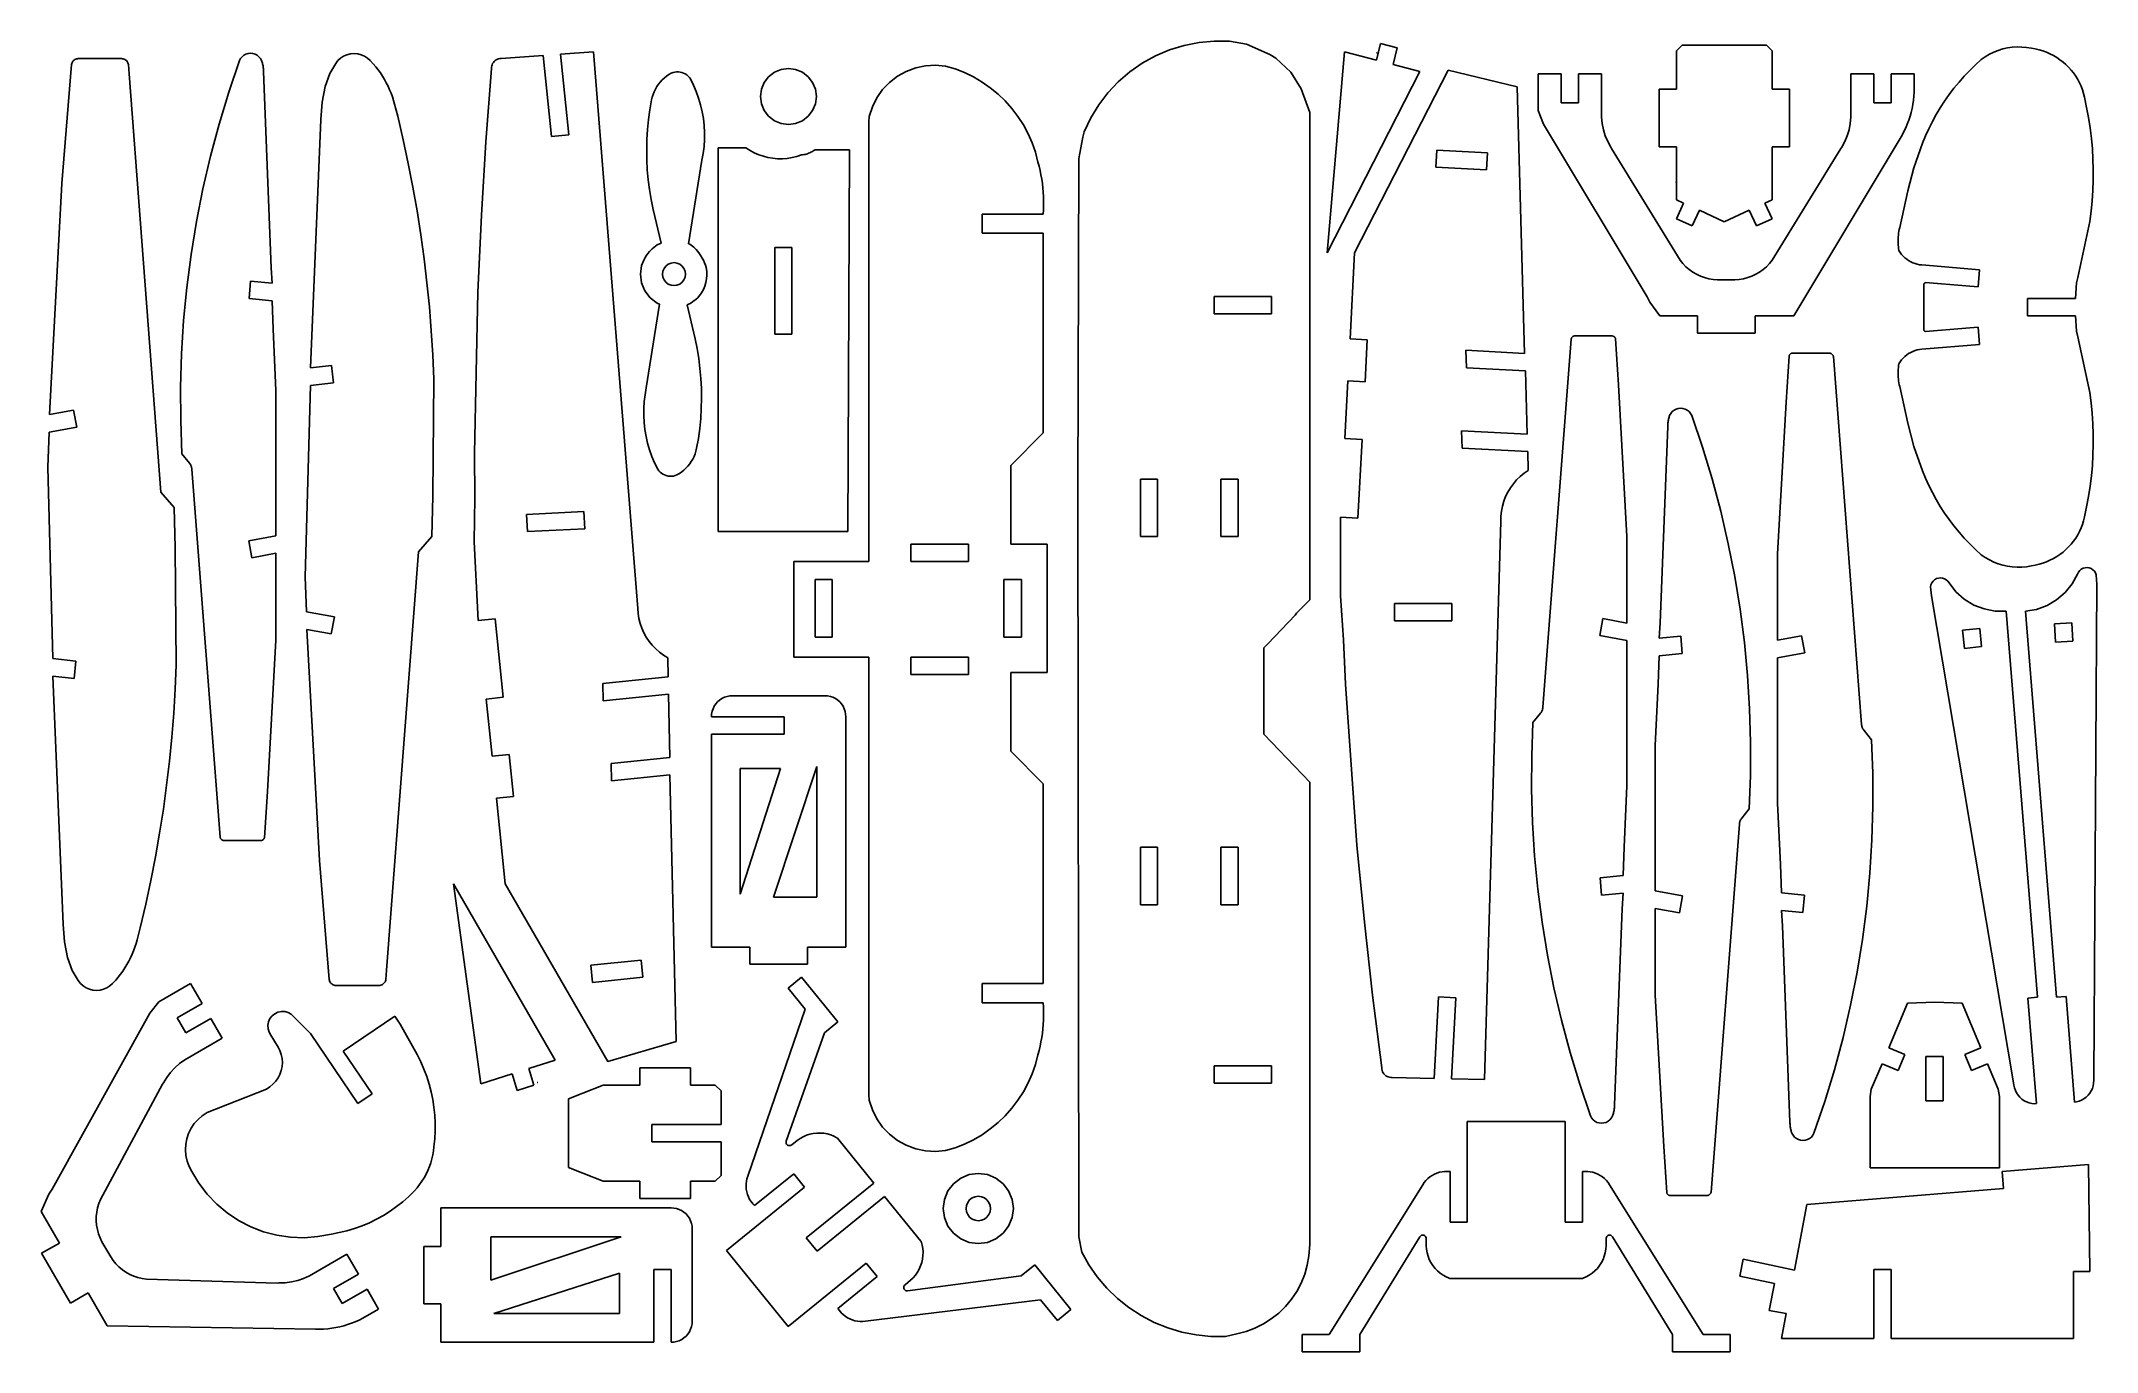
# Model space of a CAD drawing. Extents: x -201 to 201, y -128 to 128.
import ezdxf

# ---------------------------------------------------------------- set-up
doc = ezdxf.new("R2010")
doc.units = 0
doc.header["$MEASUREMENT"] = 0
doc.layers.get('0').update_dxf_attribs({"linetype": 'CONTINUOUS'})

msp = doc.modelspace()

# ---------------------------------------------------------------- linework, layer by layer
for p, q in [((-194.01, 124.62), (-194.17, 124.56)), ((-193.85, 124.65), (-194.01, 124.62)), ((-193.68, 124.67), (-193.85, 124.65)), ((-193.5, 124.66), (-193.68, 124.67)), ((-185.23, 124.66), (-193.5, 124.66)), ((-185.23, 124.66), (-185.05, 124.65)), ((-185.05, 124.65), (-184.87, 124.62)), ((-184.87, 124.62), (-184.7, 124.56)), ((-161.93, 124.69), (-162.15, 124.29)), ((-161.64, 125.04), (-161.93, 124.69)), ((-161.29, 125.33), (-161.64, 125.04)), ((-160.89, 125.55), (-161.29, 125.33)), ((-160.45, 125.68), (-160.89, 125.55)), ((-159.99, 125.73), (-160.45, 125.68)), ((-159.54, 125.68), (-159.99, 125.73)), ((-159.1, 125.55), (-159.54, 125.68)), ((-158.7, 125.33), (-159.1, 125.55)), ((-158.34, 125.04), (-158.7, 125.33)), ((-158.05, 124.69), (-158.34, 125.04)), ((-157.84, 124.29), (-158.05, 124.69)), ((-142.9, 124.28), (-142.38, 124.76)), ((-142.38, 124.76), (-141.79, 125.14)), ((-141.79, 125.14), (-141.14, 125.43)), ((-141.14, 125.43), (-140.46, 125.6)), ((-140.46, 125.6), (-139.75, 125.66)), ((-139.75, 125.66), (-139.05, 125.6)), ((-139.05, 125.6), (-138.36, 125.43)), ((-138.36, 125.43), (-137.71, 125.14)), ((-137.71, 125.14), (-137.12, 124.76)), ((-137.12, 124.76), (-136.6, 124.28)), ((-111.73, 124.55), (-111.49, 124.63)), ((-111.49, 124.63), (-111.24, 124.68)), ((-111.24, 124.68), (-110.98, 124.7)), ((-110.98, 124.7), (-102.77, 125.29)), ((-102.77, 125.29), (-101.14, 109.43)), ((-99.4, 125.53), (-92.96, 125.99)), ((-97.78, 109.78), (-99.4, 125.53)), ((-92.96, 125.99), (-84.29, 17.17)), ((16.93, 125.21), (14.33, 123.77)), ((19.67, 126.37), (16.93, 125.21)), ((22.51, 127.24), (19.67, 126.37)), ((25.42, 127.81), (22.51, 127.24)), ((28.38, 128.08), (25.42, 127.81)), ((31.35, 128.04), (28.38, 128.08)), ((34.71, 127.5), (31.35, 128.04)), ((39.26, 125.49), (34.71, 127.5)), ((40.41, 124.75), (39.26, 125.49)), ((43.35, 122.04), (40.41, 124.75)), ((53.85, 125.98), (50.44, 86.71)), ((60.08, 124.35), (53.85, 125.98)), ((60.88, 127.63), (60.08, 124.35)), ((60.23, 125.79), (60.11, 125.79)), ((60.88, 127.63), (64.14, 126.77)), ((63.35, 123.49), (64.14, 126.77)), ((118.73, 126.16), (119.85, 127.29)), ((118.73, 118.66), (118.73, 126.16)), ((136.35, 127.29), (119.85, 127.29)), ((137.47, 126.16), (136.35, 127.29)), ((137.47, 118.66), (137.47, 126.16)), ((179.1, 125.04), (178.33, 124.51)), ((179.92, 125.52), (179.1, 125.04)), ((180.76, 125.93), (179.92, 125.52)), ((181.64, 126.27), (180.76, 125.93)), ((182.54, 126.55), (181.64, 126.27)), ((183.46, 126.75), (182.54, 126.55)), ((184.39, 126.88), (183.46, 126.75)), ((185.33, 126.94), (184.39, 126.88)), ((186.27, 126.93), (185.33, 126.94)), ((187.2, 126.84), (186.27, 126.93)), ((188.13, 126.68), (187.2, 126.84)), ((188.88, 126.55), (188.13, 126.68)), ((189.62, 126.37), (188.88, 126.55)), ((190.34, 126.15), (189.62, 126.37)), ((191.06, 125.89), (190.34, 126.15)), ((191.75, 125.59), (191.06, 125.89)), ((192.43, 125.24), (191.75, 125.59)), ((193.09, 124.86), (192.43, 125.24)), ((193.72, 124.44), (193.09, 124.86)), ((-194.98, 123.53), (-196.85, 100.28)), ((-194.94, 123.69), (-194.98, 123.53)), ((-194.88, 123.85), (-194.94, 123.69)), ((-194.8, 124.01), (-194.88, 123.85)), ((-194.71, 124.15), (-194.8, 124.01)), ((-194.59, 124.27), (-194.71, 124.15)), ((-194.47, 124.39), (-194.59, 124.27)), ((-194.32, 124.48), (-194.47, 124.39)), ((-194.17, 124.56), (-194.32, 124.48)), ((-184.7, 124.56), (-184.54, 124.48)), ((-184.54, 124.48), (-184.39, 124.38)), ((-184.39, 124.38), (-184.25, 124.26)), ((-184.25, 124.26), (-184.13, 124.12)), ((-184.13, 124.12), (-184.03, 123.97)), ((-184.03, 123.97), (-183.95, 123.81)), ((-183.95, 123.81), (-183.9, 123.64)), ((-183.9, 123.64), (-183.87, 123.48)), ((-183.74, 121.69), (-183.87, 123.48)), ((-177.52, 39.91), (-183.74, 121.69)), ((-164.25, 118.12), (-162.15, 124.29)), ((-157.84, 124.29), (-157.78, 124.12)), ((-157.78, 124.12), (-157.72, 123.95)), ((-157.72, 123.95), (-157.67, 123.77)), ((-157.67, 123.77), (-157.63, 123.6)), ((-157.63, 123.6), (-157.59, 123.42)), ((-157.59, 123.42), (-157.55, 123.24)), ((-157.55, 123.24), (-157.52, 123.06)), ((-157.52, 123.06), (-157.5, 122.88)), ((-157.5, 122.88), (-157.48, 122.7)), ((-157.48, 122.7), (-157.47, 122.52)), ((-157.47, 122.52), (-157.46, 122.34)), ((-157.46, 122.34), (-157.46, 122.16)), ((-157.46, 122.16), (-155.97, 83.8)), ((-145.41, 119.2), (-144.5, 121.75)), ((-144.5, 121.75), (-143.34, 123.72)), ((-143.34, 123.72), (-142.9, 124.28)), ((-136.6, 124.28), (-135.99, 123.62)), ((-135.51, 123.05), (-135.99, 123.62)), ((-135.05, 122.46), (-135.51, 123.05)), ((-134.61, 121.85), (-135.05, 122.46)), ((-134.2, 121.23), (-134.61, 121.85)), ((-133.81, 120.59), (-134.2, 121.23)), ((-133.45, 119.93), (-133.81, 120.59)), ((-114.01, 108.43), (-112.91, 122.72)), ((-112.91, 122.72), (-112.9, 122.97)), ((-112.9, 122.97), (-112.85, 123.23)), ((-112.85, 123.23), (-112.78, 123.47)), ((-112.78, 123.47), (-112.67, 123.71)), ((-112.67, 123.71), (-112.53, 123.92)), ((-112.53, 123.92), (-112.37, 124.12)), ((-112.37, 124.12), (-112.17, 124.29)), ((-112.17, 124.29), (-111.96, 124.44)), ((-111.96, 124.44), (-111.73, 124.55)), ((-79.12, 120.87), (-79.52, 120.49)), ((-78.68, 121.22), (-79.12, 120.87)), ((-78.23, 121.54), (-78.68, 121.22)), ((-77.75, 121.82), (-78.23, 121.54)), ((-77.41, 121.95), (-77.75, 121.82)), ((-77.07, 122.03), (-77.41, 121.95)), ((-76.72, 122.07), (-77.07, 122.03)), ((-76.36, 122.07), (-76.72, 122.07)), ((-76.01, 122.03), (-76.36, 122.07)), ((-75.67, 121.94), (-76.01, 122.03)), ((-75.33, 121.82), (-75.67, 121.94)), ((-75.02, 121.66), (-75.33, 121.82)), ((-74.72, 121.47), (-75.02, 121.66)), ((-74.45, 121.24), (-74.72, 121.47)), ((-74.21, 120.98), (-74.45, 121.24)), ((-74, 120.7), (-74.21, 120.98)), ((-74, 120.7), (-73.39, 119.47)), ((-59.59, 119.99), (-58.72, 121.12)), ((-58.72, 121.12), (-57.59, 121.99)), ((-57.59, 121.99), (-56.27, 122.54)), ((-56.27, 122.54), (-54.86, 122.73)), ((-54.86, 122.73), (-53.44, 122.54)), ((-53.44, 122.54), (-52.12, 121.99)), ((-52.12, 121.99), (-50.99, 121.12)), ((-50.99, 121.12), (-50.12, 119.99)), ((-35.07, 120.01), (-33.52, 121.21)), ((-33.52, 121.21), (-31.81, 122.16)), ((-31.81, 122.16), (-29.97, 122.84)), ((-29.97, 122.84), (-28.05, 123.24)), ((-28.05, 123.24), (-26.1, 123.35)), ((-26.1, 123.35), (-24.15, 123.16)), ((-24.15, 123.16), (-22.24, 122.68)), ((-22.24, 122.68), (-20.44, 121.93)), ((-20.44, 121.93), (-18.67, 121.08)), ((-18.67, 121.08), (-16.98, 120.09)), ((11.89, 122.07), (9.64, 120.13)), ((14.33, 123.77), (11.89, 122.07)), ((45.38, 118.78), (43.35, 122.04)), ((50.44, 86.71), (68.58, 122.12)), ((55.81, 86.71), (74.1, 122.41)), ((68.58, 122.12), (63.35, 123.49)), ((74.1, 122.41), (87.64, 119.13)), ((74.1, 122.41), (74.1, 122.41)), ((96.23, 121.66), (91.73, 121.66)), ((91.73, 121.66), (91.73, 114.54)), ((96.23, 116.04), (96.23, 121.66)), ((99.6, 121.66), (99.6, 116.04)), ((104.1, 121.66), (99.6, 121.66)), ((104.1, 121.66), (104.1, 113.2)), ((152.85, 121.66), (157.35, 121.66)), ((152.85, 113.2), (152.85, 121.66)), ((157.35, 121.66), (157.35, 116.04)), ((160.73, 116.04), (160.73, 121.66)), ((160.73, 121.66), (165.23, 121.66)), ((165.23, 121.66), (165.23, 118.1)), ((173.98, 120.08), (175.01, 121.24)), ((175.01, 121.24), (176.07, 122.37)), ((176.07, 122.37), (177.18, 123.46)), ((177.18, 123.46), (178.33, 124.51)), ((193.72, 124.44), (194.32, 123.99)), ((194.32, 123.99), (194.88, 123.51)), ((194.88, 123.51), (195.41, 122.99)), ((195.41, 122.99), (195.91, 122.43)), ((196.38, 121.85), (195.91, 122.43)), ((196.38, 121.85), (196.8, 121.24)), ((196.8, 121.24), (197.19, 120.6)), ((197.19, 120.6), (197.54, 119.94)), ((-166.14, 111.88), (-164.25, 118.12)), ((-146.01, 116.15), (-145.41, 119.2)), ((-133.11, 119.26), (-133.45, 119.93)), ((-132.8, 118.58), (-133.11, 119.26)), ((-132.52, 117.89), (-132.8, 118.58)), ((-132.26, 117.18), (-132.52, 117.89)), ((-132.03, 116.47), (-132.26, 117.18)), ((-81.61, 116.61), (-81.94, 114.68)), ((-81.47, 117.15), (-81.61, 116.61)), ((-81.3, 117.68), (-81.47, 117.15)), ((-81.09, 118.2), (-81.3, 117.68)), ((-80.85, 118.7), (-81.09, 118.2)), ((-80.56, 119.18), (-80.85, 118.7)), ((-80.25, 119.64), (-80.56, 119.18)), ((-79.9, 120.08), (-80.25, 119.64)), ((-79.52, 120.49), (-79.9, 120.08)), ((-73.39, 119.47), (-72.86, 118.22)), ((-72.86, 118.22), (-72.4, 116.93)), ((-72.4, 116.93), (-72.02, 115.62)), ((-60.33, 117.26), (-60.14, 118.67)), ((-60.14, 115.84), (-60.33, 117.26)), ((-60.14, 118.67), (-59.59, 119.99)), ((-50.12, 119.99), (-49.57, 118.67)), ((-49.57, 118.67), (-49.39, 117.26)), ((-49.39, 117.26), (-49.57, 115.84)), ((-38.43, 115.24), (-37.56, 116.99)), ((-37.56, 116.99), (-36.43, 118.6)), ((-36.43, 118.6), (-35.07, 120.01)), ((-16.98, 120.09), (-15.38, 118.98)), ((-15.38, 118.98), (-13.86, 117.74)), ((-13.86, 117.74), (-12.45, 116.38)), ((7.61, 117.96), (5.81, 115.6)), ((9.64, 120.13), (7.61, 117.96)), ((47.1, 114.16), (45.38, 118.78)), ((89.01, 67.06), (87.64, 119.13)), ((115.35, 107.41), (115.35, 118.66)), ((115.35, 118.66), (118.73, 118.66)), ((140.85, 118.66), (137.47, 118.66)), ((140.85, 107.41), (140.85, 118.66)), ((165.17, 117.3), (165.08, 116.51)), ((165.23, 118.1), (165.17, 117.3)), ((171.17, 116.36), (172.06, 117.63)), ((172.06, 117.63), (173, 118.87)), ((173, 118.87), (173.98, 120.08)), ((197.54, 119.94), (197.84, 119.26)), ((197.84, 119.26), (198.1, 118.56)), ((198.1, 118.56), (198.32, 117.85)), ((198.32, 117.85), (198.49, 117.13)), ((198.49, 117.13), (198.93, 115.13)), ((-148.27, 64.21), (-146.28, 112.74)), ((-146.28, 112.74), (-146.01, 116.15)), ((-131.83, 115.75), (-132.03, 116.47)), ((-131.23, 113.39), (-131.83, 115.75)), ((-130.15, 108.8), (-131.23, 113.39)), ((-82.2, 112.74), (-82.39, 110.78)), ((-81.94, 114.68), (-82.2, 112.74)), ((-72.02, 115.62), (-71.71, 114.29)), ((-71.71, 114.29), (-71.48, 112.94)), ((-71.48, 112.94), (-71.33, 111.58)), ((-59.59, 114.52), (-60.14, 115.84)), ((-58.72, 113.39), (-59.59, 114.52)), ((-57.59, 112.52), (-58.72, 113.39)), ((-50.99, 113.39), (-52.12, 112.52)), ((-50.12, 114.52), (-50.99, 113.39)), ((-49.57, 115.84), (-50.12, 114.52)), ((-39.15, 112.29), (-39.04, 113.38)), ((-39.04, 113.38), (-38.43, 115.24)), ((-12.45, 116.38), (-11.15, 114.92)), ((-11.15, 114.92), (-9.97, 113.36)), ((-9.97, 113.36), (-8.91, 111.71)), ((4.26, 113.06), (2.98, 110.38)), ((5.81, 115.6), (4.26, 113.06)), ((47.1, 18.91), (47.1, 114.16)), ((91.73, 114.54), (92.78, 111.88)), ((99.6, 116.04), (96.23, 116.04)), ((104.1, 113.2), (104.23, 111.97)), ((152.85, 113.2), (152.73, 111.97)), ((157.35, 116.04), (160.73, 116.04)), ((164.15, 112.63), (163.87, 111.88)), ((164.4, 113.39), (164.15, 112.63)), ((164.62, 114.16), (164.4, 113.39)), ((164.8, 114.94), (164.62, 114.16)), ((164.96, 115.72), (164.8, 114.94)), ((165.08, 116.51), (164.96, 115.72)), ((168.78, 112.36), (169.53, 113.72)), ((169.53, 113.72), (170.32, 115.06)), ((170.32, 115.06), (171.17, 116.36)), ((198.93, 115.13), (199.31, 113.13)), ((199.31, 113.13), (199.62, 111.11)), ((-167.82, 105.59), (-166.14, 111.88)), ((-129.15, 104.18), (-130.15, 108.8)), ((-101.14, 109.43), (-97.78, 109.78)), ((-82.51, 108.83), (-82.55, 106.87)), ((-82.39, 110.78), (-82.51, 108.83)), ((-71.27, 108.85), (-71.35, 107.49)), ((-71.33, 111.58), (-71.26, 110.22)), ((-71.26, 110.22), (-71.27, 108.85)), ((-56.27, 111.98), (-57.59, 112.52)), ((-54.86, 111.79), (-56.27, 111.98)), ((-53.44, 111.98), (-54.86, 111.79)), ((-52.12, 112.52), (-53.44, 111.98)), ((-39.15, 26.41), (-39.15, 112.29)), ((-8.91, 111.71), (-7.99, 109.99)), ((-7.99, 109.99), (-7.21, 108.19)), ((2.72, 109.32), (1.91, 105.16)), ((2.98, 110.38), (2.72, 109.32)), ((92.78, 111.88), (113.03, 78.13)), ((104.23, 111.97), (104.47, 110.77)), ((104.47, 110.77), (104.83, 109.59)), ((104.83, 109.59), (105.31, 108.46)), ((162.46, 109.02), (141.69, 74.4)), ((152.12, 109.59), (151.64, 108.46)), ((152.48, 110.77), (152.12, 109.59)), ((152.73, 111.97), (152.48, 110.77)), ((162.86, 109.71), (162.46, 109.02)), ((163.22, 110.42), (162.86, 109.71)), ((163.56, 111.14), (163.22, 110.42)), ((163.87, 111.88), (163.56, 111.14)), ((166.84, 108.13), (167.43, 109.56)), ((167.43, 109.56), (168.08, 110.97)), ((168.08, 110.97), (168.78, 112.36)), ((199.62, 111.11), (199.87, 109.08)), ((199.87, 109.08), (200.05, 107.05)), ((-169.3, 99.24), (-167.82, 105.59)), ((-114.84, 94.08), (-114.01, 108.43)), ((-82.55, 106.87), (-82.53, 104.91)), ((-82.53, 104.91), (-82.43, 102.95)), ((-74.37, 88.46), (-71.76, 104.79)), ((-71.52, 106.13), (-71.76, 104.79)), ((-71.35, 107.49), (-71.52, 106.13)), ((-63.15, 107.23), (-68.59, 107.23)), ((-68.59, 107.23), (-68.59, 32.25)), ((-63.15, 107.23), (-62.35, 106.71)), ((-62.35, 106.71), (-61.52, 106.26)), ((-61.52, 106.26), (-60.65, 105.88)), ((-60.65, 105.88), (-59.75, 105.58)), ((-59.75, 105.58), (-58.84, 105.34)), ((-58.84, 105.34), (-57.9, 105.19)), ((-57.9, 105.19), (-56.96, 105.1)), ((-56.96, 105.1), (-56.01, 105.1)), ((-56.01, 105.1), (-55.07, 105.17)), ((-55.07, 105.17), (-54.13, 105.32)), ((-54.13, 105.32), (-53.21, 105.54)), ((-53.21, 105.54), (-52.31, 105.84)), ((-52.31, 105.84), (-52.07, 105.87)), ((-52.07, 105.87), (-51.84, 105.9)), ((-51.84, 105.9), (-51.6, 105.95)), ((-51.6, 105.95), (-51.37, 106.01)), ((-51.37, 106.01), (-51.14, 106.08)), ((-51.14, 106.08), (-50.91, 106.16)), ((-50.91, 106.16), (-50.69, 106.25)), ((-50.69, 106.25), (-50.47, 106.35)), ((-50.47, 106.35), (-50.26, 106.46)), ((-50.26, 106.46), (-50.05, 106.58)), ((-50.05, 106.58), (-49.85, 106.71)), ((-49.85, 106.71), (-49.65, 106.85)), ((-42.9, 106.85), (-49.65, 106.85)), ((-43.25, 32.25), (-42.9, 106.85)), ((-7.21, 108.19), (-6.57, 106.35)), ((-6.57, 106.35), (-6.07, 104.45)), ((1.91, 105.16), (1.73, 39.91)), ((71.9, 106.8), (71.73, 103.43)), ((81.78, 106.28), (71.9, 106.8)), ((81.6, 102.91), (81.78, 106.28)), ((105.31, 108.46), (105.9, 107.38)), ((106.05, 107.08), (105.9, 107.38)), ((119.48, 85.29), (106.05, 107.08)), ((118.73, 107.41), (115.35, 107.41)), ((118.73, 97.06), (118.73, 107.41)), ((137.47, 107.41), (140.85, 107.41)), ((137.47, 97.06), (137.47, 107.41)), ((137.48, 85.29), (150.9, 107.08)), ((150.9, 107.08), (151.05, 107.38)), ((151.64, 108.46), (151.05, 107.38)), ((166.84, 108.13), (165.15, 103.33)), ((200.05, 107.05), (200.17, 105.01)), ((200.17, 105.01), (200.23, 102.97)), ((-128.25, 99.55), (-129.15, 104.18)), ((-82.43, 102.95), (-82.26, 101)), ((-82.26, 101), (-82.01, 99.05)), ((-6.07, 104.45), (-5.85, 103.62)), ((-5.85, 103.62), (-5.66, 102.79)), ((-5.66, 102.79), (-5.49, 101.95)), ((-5.49, 101.95), (-5.34, 101.11)), ((-5.34, 101.11), (-5.21, 100.27)), ((71.73, 103.43), (81.6, 102.91)), ((118.72, 100.46), (118.73, 100.86)), ((165.15, 103.33), (163.96, 98.82)), ((200.22, 100.93), (200.15, 98.89)), ((200.23, 102.97), (200.22, 100.93)), ((-196.85, 100.28), (-199.3, 55.11)), ((-170.56, 92.85), (-169.3, 99.24)), ((-127.43, 94.9), (-128.25, 99.55)), ((-82.01, 99.05), (-81.7, 97.12)), ((-81.7, 97.12), (-81.31, 95.19)), ((-5.21, 100.27), (-5.11, 99.42)), ((-5.11, 99.42), (-5.04, 98.56)), ((-5.04, 98.56), (-4.99, 97.71)), ((-4.99, 97.71), (-4.96, 96.85)), ((-4.96, 96.85), (-4.96, 96)), ((118.73, 100.44), (118.72, 100.46)), ((118.73, 97.06), (120.15, 96.42)), ((137.47, 97.06), (136.05, 96.42)), ((163.96, 98.82), (162.38, 91.64)), ((200.02, 96.86), (199.82, 94.82)), ((200.15, 98.89), (200.02, 96.86)), ((-170.56, 92.85), (-171.61, 86.41)), ((-126.7, 90.24), (-127.43, 94.9)), ((-115.59, 79.03), (-114.84, 94.08)), ((-81.31, 95.19), (-79.73, 88.57)), ((-16.96, 94.29), (-16.96, 90.54)), ((-5.02, 94.29), (-16.96, 94.29)), ((-4.98, 95.14), (-5.02, 94.29)), ((-4.96, 96), (-4.98, 95.14)), ((118.75, 93.35), (120.15, 96.42)), ((121.82, 91.95), (118.75, 93.35)), ((123.22, 95.02), (121.82, 91.95)), ((123.22, 95.02), (128.1, 92.79)), ((132.98, 95.02), (128.1, 92.79)), ((132.98, 95.02), (134.38, 91.95)), ((134.38, 91.95), (137.45, 93.35)), ((137.45, 93.35), (136.05, 96.42)), ((197.23, 81.88), (199.55, 92.8)), ((199.82, 94.82), (199.55, 92.8)), ((-126.05, 85.56), (-126.7, 90.24)), ((-79.73, 88.57), (-80.5, 88.25)), ((-74.15, 88.38), (-74.37, 88.46)), ((-16.96, 90.54), (-5.02, 90.54)), ((-5.02, 90.54), (-5.02, 51.54)), ((162.07, 89.41), (162.06, 89.04)), ((162.06, 89.04), (162.07, 88.66)), ((162.09, 89.79), (162.07, 89.41)), ((162.07, 88.66), (162.09, 88.28)), ((162.12, 90.16), (162.09, 89.79)), ((162.17, 90.53), (162.12, 90.16)), ((162.22, 90.91), (162.17, 90.53)), ((162.3, 91.28), (162.22, 90.91)), ((162.38, 91.64), (162.3, 91.28)), ((-172.45, 79.95), (-171.61, 86.41)), ((-125.5, 80.87), (-126.05, 85.56)), ((-83.14, 85.28), (-83.57, 84.25)), ((-82.91, 85.69), (-83.14, 85.28)), ((-82.63, 86.13), (-82.91, 85.69)), ((-82.32, 86.55), (-82.63, 86.13)), ((-81.99, 86.96), (-82.32, 86.55)), ((-81.64, 87.34), (-81.99, 86.96)), ((-81.49, 87.49), (-81.64, 87.34)), ((-80.5, 88.25), (-81.49, 87.49)), ((-78.33, 84.49), (-78.8, 84.13)), ((-77.79, 84.71), (-78.33, 84.49)), ((-77.21, 84.79), (-77.79, 84.71)), ((-76.63, 84.71), (-77.21, 84.79)), ((-76.09, 84.49), (-76.63, 84.71)), ((-75.63, 84.13), (-76.09, 84.49)), ((-73.36, 87.81), (-74.15, 88.38)), ((-73.23, 87.7), (-73.36, 87.81)), ((-72.88, 87.33), (-73.23, 87.7)), ((-72.55, 86.95), (-72.88, 87.33)), ((-72.24, 86.54), (-72.55, 86.95)), ((-71.96, 86.12), (-72.24, 86.54)), ((-71.7, 85.69), (-71.96, 86.12)), ((-71.46, 85.24), (-71.7, 85.69)), ((-71.25, 84.78), (-71.46, 85.24)), ((-71.07, 84.31), (-71.25, 84.78)), ((-57.52, 87.75), (-57.52, 70.82)), ((-54.15, 87.75), (-57.52, 87.75)), ((-54.15, 70.82), (-54.15, 87.75)), ((55.81, 86.71), (54.93, 69.9)), ((119.48, 85.29), (120.01, 84.62)), ((120.01, 84.62), (120.6, 84)), ((136.94, 84.62), (136.35, 84)), ((137.48, 85.29), (136.94, 84.62)), ((162.09, 88.28), (162.12, 87.91)), ((162.12, 87.91), (162.17, 87.54)), ((162.17, 87.54), (162.23, 87.16)), ((162.23, 87.16), (162.47, 86.77)), ((162.47, 86.77), (162.75, 86.4)), ((162.75, 86.4), (163.06, 86.06)), ((163.06, 86.06), (163.39, 85.74)), ((163.39, 85.74), (163.75, 85.45)), ((163.75, 85.45), (164.13, 85.18)), ((164.13, 85.18), (164.53, 84.95)), ((164.53, 84.95), (164.95, 84.76)), ((164.95, 84.76), (165.39, 84.6)), ((165.39, 84.6), (165.83, 84.47)), ((165.83, 84.47), (166.28, 84.38)), ((-159.99, 81.16), (-160.27, 77.79)), ((-155.77, 80.79), (-159.99, 81.16)), ((-155.97, 83.8), (-155.77, 80.79)), ((-125.04, 76.17), (-125.5, 80.87)), ((-83.57, 84.25), (-83.79, 82.55)), ((-83.79, 82.55), (-83.57, 80.84)), ((-83.57, 80.84), (-82.91, 79.26)), ((-79.38, 83.13), (-79.45, 82.55)), ((-79.45, 82.55), (-79.38, 81.97)), ((-79.15, 83.67), (-79.38, 83.13)), ((-79.38, 81.97), (-79.15, 81.43)), ((-78.8, 84.13), (-79.15, 83.67)), ((-79.15, 81.43), (-78.8, 80.96)), ((-78.8, 80.96), (-78.33, 80.61)), ((-78.33, 80.61), (-77.79, 80.38)), ((-77.79, 80.38), (-77.21, 80.3)), ((-77.21, 80.3), (-76.63, 80.38)), ((-76.63, 80.38), (-76.09, 80.61)), ((-76.09, 80.61), (-75.63, 80.96)), ((-75.27, 83.67), (-75.63, 84.13)), ((-75.63, 80.96), (-75.27, 81.43)), ((-75.05, 83.13), (-75.27, 83.67)), ((-75.27, 81.43), (-75.05, 81.97)), ((-74.97, 82.55), (-75.05, 83.13)), ((-75.05, 81.97), (-74.97, 82.55)), ((-71.2, 80.19), (-71, 80.9)), ((-70.91, 83.83), (-71.07, 84.31)), ((-71, 80.9), (-70.86, 81.63)), ((-70.82, 83.1), (-70.91, 83.83)), ((-70.86, 81.63), (-70.8, 82.36)), ((-70.8, 82.36), (-70.82, 83.1)), ((120.6, 84), (121.25, 83.44)), ((121.25, 83.44), (121.94, 82.95)), ((121.94, 82.95), (122.68, 82.51)), ((122.68, 82.51), (123.45, 82.15)), ((123.45, 82.15), (124.25, 81.86)), ((124.25, 81.86), (125.08, 81.64)), ((125.08, 81.64), (125.92, 81.5)), ((125.92, 81.5), (126.77, 81.43)), ((126.77, 81.43), (130.18, 81.43)), ((131.03, 81.5), (130.18, 81.43)), ((131.87, 81.64), (131.03, 81.5)), ((132.7, 81.86), (131.87, 81.64)), ((133.5, 82.15), (132.7, 81.86)), ((134.28, 82.51), (133.5, 82.15)), ((135.01, 82.95), (134.28, 82.51)), ((135.71, 83.44), (135.01, 82.95)), ((136.35, 84), (135.71, 83.44)), ((166.28, 84.38), (166.74, 84.33)), ((166.74, 84.33), (177.98, 83.41)), ((167.12, 80.57), (167.1, 80.52)), ((167.1, 80.52), (167.1, 80.47)), ((167.1, 80.47), (167.1, 80.41)), ((167.1, 80.41), (167.1, 71.79)), ((167.13, 80.62), (167.12, 80.57)), ((167.16, 80.67), (167.13, 80.62)), ((167.19, 80.72), (167.16, 80.67)), ((167.22, 80.76), (167.19, 80.72)), ((167.26, 80.79), (167.22, 80.76)), ((167.3, 80.83), (167.26, 80.79)), ((167.35, 80.85), (167.3, 80.83)), ((167.4, 80.87), (167.35, 80.85)), ((167.45, 80.88), (167.4, 80.87)), ((175.34, 80.24), (167.45, 80.88)), ((177.98, 83.41), (177.7, 80.04)), ((196.73, 77.79), (196.97, 80.82)), ((196.97, 80.82), (197.23, 81.88)), ((-173.07, 73.46), (-172.45, 79.95)), ((-155.77, 77.3), (-160.27, 77.79)), ((-155.77, 77.3), (-155.6, 71.8)), ((-116.24, 47.46), (-115.59, 79.03)), ((-82.91, 79.26), (-81.87, 77.89)), ((-80.02, 76.65), (-82.63, 60.33)), ((-81.87, 77.89), (-80.5, 76.85)), ((-80.5, 76.85), (-80.02, 76.65)), ((-74.66, 76.54), (-73.92, 76.85)), ((-74.66, 76.54), (-73.08, 69.92)), ((-73.92, 76.85), (-73.25, 77.36)), ((-73.25, 77.36), (-73.23, 77.37)), ((-73.23, 77.37), (-73.22, 77.39)), ((-73.22, 77.39), (-72.56, 77.89)), ((-72.56, 77.89), (-71.82, 78.86)), ((-71.82, 78.86), (-71.47, 79.51)), ((-71.47, 79.51), (-71.2, 80.19)), ((39.6, 78.16), (28.35, 78.16)), ((28.35, 78.16), (28.35, 74.79)), ((39.6, 74.79), (39.6, 78.16)), ((113.03, 78.13), (113.55, 77.08)), ((113.55, 77.08), (115.49, 74.4)), ((177.7, 80.04), (175.34, 80.24)), ((187.35, 74.41), (187.35, 77.79)), ((187.35, 77.79), (196.73, 77.79)), ((-173.48, 66.96), (-173.07, 73.46)), ((-124.66, 71.47), (-125.04, 76.17)), ((28.35, 74.79), (39.6, 74.79)), ((115.49, 74.4), (122.85, 74.4)), ((122.85, 74.4), (122.85, 71.03)), ((134.1, 74.4), (134.1, 71.03)), ((134.1, 74.4), (141.69, 74.4)), ((187.35, 74.41), (196.73, 74.41)), ((196.73, 74.41), (196.97, 71.38)), ((-155.6, 71.8), (-155.02, 59.79)), ((-124.38, 66.76), (-124.66, 71.47)), ((-72.69, 68), (-73.08, 69.92)), ((-57.52, 70.82), (-54.15, 70.82)), ((54.93, 69.9), (58.3, 69.73)), ((58.3, 69.73), (57.87, 61.49)), ((92.63, -2.07), (98.16, 69.83)), ((98.18, 69.92), (98.16, 69.83)), ((98.22, 70.01), (98.18, 69.92)), ((98.26, 70.09), (98.22, 70.01)), ((98.31, 70.16), (98.26, 70.09)), ((98.37, 70.23), (98.31, 70.16)), ((98.44, 70.3), (98.37, 70.23)), ((98.51, 70.35), (98.44, 70.3)), ((98.59, 70.4), (98.51, 70.35)), ((98.68, 70.44), (98.59, 70.4)), ((98.76, 70.46), (98.68, 70.44)), ((98.85, 70.48), (98.76, 70.46)), ((98.95, 70.49), (98.85, 70.48)), ((106.06, 70.49), (98.95, 70.49)), ((106.15, 70.49), (106.06, 70.49)), ((106.23, 70.47), (106.15, 70.49)), ((106.32, 70.45), (106.23, 70.47)), ((106.4, 70.42), (106.32, 70.45)), ((106.47, 70.38), (106.4, 70.42)), ((106.54, 70.34), (106.47, 70.38)), ((106.61, 70.28), (106.54, 70.34)), ((106.67, 70.22), (106.61, 70.28)), ((106.72, 70.15), (106.67, 70.22)), ((106.76, 70.07), (106.72, 70.15)), ((106.8, 70), (106.76, 70.07)), ((106.82, 69.91), (106.8, 70)), ((107.4, 60.9), (106.82, 69.91)), ((122.85, 71.03), (134.1, 71.03)), ((166.74, 67.87), (177.98, 68.79)), ((167.1, 71.74), (167.1, 71.79)), ((167.1, 71.68), (167.1, 71.74)), ((167.12, 71.63), (167.1, 71.68)), ((167.13, 71.58), (167.12, 71.63)), ((167.16, 71.53), (167.13, 71.58)), ((167.19, 71.49), (167.16, 71.53)), ((167.22, 71.44), (167.19, 71.49)), ((167.26, 71.41), (167.22, 71.44)), ((167.3, 71.38), (167.26, 71.41)), ((167.35, 71.35), (167.3, 71.38)), ((167.4, 71.33), (167.35, 71.35)), ((167.45, 71.32), (167.4, 71.33)), ((175.34, 71.96), (167.45, 71.32)), ((177.7, 72.16), (175.34, 71.96)), ((177.98, 68.79), (177.7, 72.16)), ((196.97, 71.38), (197.23, 70.32)), ((197.23, 70.32), (199.55, 59.4)), ((-173.67, 60.44), (-173.48, 66.96)), ((-144.14, 64.66), (-148.27, 64.21)), ((-143.77, 61.29), (-144.14, 64.66)), ((-124.18, 62.04), (-124.38, 66.76)), ((-72.38, 66.06), (-72.69, 68)), ((-72.14, 64.12), (-72.38, 66.06)), ((77.68, 64.26), (77.56, 67.66)), ((77.56, 67.66), (89.01, 67.06)), ((140.18, 57.53), (140.76, 66.54)), ((140.76, 66.54), (140.78, 66.62)), ((140.78, 66.62), (140.82, 66.7)), ((140.82, 66.7), (140.86, 66.77)), ((140.86, 66.77), (140.91, 66.84)), ((140.91, 66.84), (140.97, 66.9)), ((140.97, 66.9), (141.03, 66.96)), ((141.03, 66.96), (141.11, 67.01)), ((141.11, 67.01), (141.18, 67.05)), ((141.18, 67.05), (141.26, 67.08)), ((141.26, 67.08), (141.34, 67.1)), ((141.34, 67.1), (141.43, 67.11)), ((141.43, 67.11), (141.52, 67.11)), ((141.52, 67.11), (148.63, 67.11)), ((148.63, 67.11), (148.72, 67.11)), ((148.72, 67.11), (148.81, 67.09)), ((148.81, 67.09), (148.9, 67.06)), ((148.9, 67.06), (148.99, 67.02)), ((148.99, 67.02), (149.07, 66.98)), ((149.07, 66.98), (149.14, 66.92)), ((149.14, 66.92), (149.21, 66.86)), ((149.21, 66.86), (149.27, 66.79)), ((149.27, 66.79), (149.32, 66.71)), ((149.32, 66.71), (149.36, 66.63)), ((149.36, 66.63), (149.39, 66.55)), ((149.39, 66.55), (149.42, 66.46)), ((149.42, 66.46), (154.95, -5.44)), ((162.12, 64.29), (162.17, 64.67)), ((162.17, 64.67), (162.23, 65.04)), ((162.23, 65.04), (162.47, 65.43)), ((162.47, 65.43), (162.75, 65.8)), ((162.75, 65.8), (163.06, 66.15)), ((163.06, 66.15), (163.39, 66.47)), ((163.39, 66.47), (163.75, 66.76)), ((163.75, 66.76), (164.13, 67.02)), ((164.13, 67.02), (164.53, 67.25)), ((164.53, 67.25), (164.95, 67.44)), ((164.95, 67.44), (165.39, 67.61)), ((165.39, 67.61), (165.83, 67.73)), ((165.83, 67.73), (166.28, 67.82)), ((166.28, 67.82), (166.74, 67.87)), ((-173.64, 53.93), (-173.67, 60.44)), ((-149.3, 23.41), (-148.27, 60.8)), ((-148.27, 60.8), (-143.77, 61.29)), ((-124.18, 62.04), (-124.38, 39.16)), ((-82.88, 58.98), (-82.63, 60.33)), ((-71.97, 62.16), (-72.14, 64.12)), ((-71.87, 60.21), (-71.97, 62.16)), ((54.5, 61.66), (53.91, 50.43)), ((57.87, 61.49), (54.5, 61.66)), ((89.23, 63.65), (77.68, 64.26)), ((89.58, 51.28), (89.23, 63.65)), ((109.07, 31.29), (107.4, 60.9)), ((162.06, 63.17), (162.07, 63.54)), ((162.07, 62.79), (162.06, 63.17)), ((162.07, 63.54), (162.09, 63.92)), ((162.09, 62.42), (162.07, 62.79)), ((162.09, 63.92), (162.12, 64.29)), ((162.12, 62.04), (162.09, 62.42)), ((162.17, 61.67), (162.12, 62.04)), ((162.22, 61.3), (162.17, 61.67)), ((162.3, 60.93), (162.22, 61.3)), ((162.38, 60.56), (162.3, 60.93)), ((163.96, 53.39), (162.38, 60.56)), ((-155.02, 59.79), (-155.02, 31.41)), ((-83.14, 54.9), (-83.13, 56.26)), ((-83.13, 56.26), (-83.04, 57.63)), ((-83.04, 57.63), (-82.88, 58.98)), ((-72, 54.33), (-71.89, 56.29)), ((-71.89, 56.29), (-71.84, 58.25)), ((-71.84, 58.25), (-71.87, 60.21)), ((118.68, 56.17), (119.11, 56.31)), ((119.11, 56.31), (119.57, 56.35)), ((119.57, 56.35), (120.02, 56.31)), ((120.02, 56.31), (120.46, 56.17)), ((138.51, 27.91), (140.18, 57.53)), ((199.82, 57.38), (199.55, 59.4)), ((200.02, 55.35), (199.82, 57.38)), ((-193.93, 52.66), (-199.39, 51.66)), ((-199.3, 55.11), (-194.6, 55.97)), ((-194.6, 55.97), (-193.93, 52.66)), ((-173.4, 47.41), (-173.64, 53.93)), ((-83.06, 53.53), (-83.14, 54.9)), ((-82.91, 52.17), (-83.06, 53.53)), ((-72.45, 50.43), (-72.19, 52.38)), ((-72.19, 52.38), (-72, 54.33)), ((117.03, 52.78), (115.55, 14.42)), ((117.04, 53.15), (117.03, 52.96)), ((117.03, 52.96), (117.03, 52.78)), ((117.06, 53.33), (117.04, 53.15)), ((117.07, 53.51), (117.06, 53.33)), ((117.1, 53.69), (117.07, 53.51)), ((117.13, 53.87), (117.1, 53.69)), ((117.16, 54.04), (117.13, 53.87)), ((117.2, 54.22), (117.16, 54.04)), ((117.25, 54.4), (117.2, 54.22)), ((117.3, 54.57), (117.25, 54.4)), ((117.35, 54.74), (117.3, 54.57)), ((117.41, 54.91), (117.35, 54.74)), ((117.41, 54.91), (117.63, 55.32)), ((117.63, 55.32), (117.92, 55.67)), ((117.92, 55.67), (118.27, 55.96)), ((118.27, 55.96), (118.68, 56.17)), ((120.46, 56.17), (120.87, 55.96)), ((120.87, 55.96), (121.22, 55.67)), ((121.22, 55.67), (121.51, 55.32)), ((121.51, 55.32), (121.73, 54.91)), ((123.82, 48.74), (121.73, 54.91)), ((165.15, 48.88), (163.96, 53.39)), ((200.15, 53.31), (200.02, 55.35)), ((200.22, 51.27), (200.15, 53.31)), ((-199.39, 51.66), (-199.65, 44.79)), ((-82.68, 50.83), (-82.91, 52.17)), ((-82.38, 49.5), (-82.68, 50.83)), ((-81.99, 48.19), (-82.38, 49.5)), ((-72.92, 47.96), (-72.79, 48.5)), ((-72.79, 48.5), (-72.45, 50.43)), ((-5.02, 51.54), (-11.4, 45.16)), ((53.91, 50.43), (57.28, 50.25)), ((57.28, 50.25), (56.47, 34.86)), ((76.87, 48.56), (76.75, 51.95)), ((76.75, 51.95), (89.58, 51.28)), ((89.68, 47.89), (76.87, 48.56)), ((125.72, 42.51), (123.82, 48.74)), ((166.84, 44.08), (165.15, 48.88)), ((200.17, 47.19), (200.23, 49.23)), ((200.23, 49.23), (200.22, 51.27)), ((-199.65, 44.79), (-198.62, 7.4)), ((-171.94, 45.61), (-173.4, 47.41)), ((-171.94, 45.61), (-171.87, 45.52)), ((-171.87, 45.52), (-171.8, 45.43)), ((-171.8, 45.43), (-171.74, 45.34)), ((-171.74, 45.34), (-171.69, 45.24)), ((-171.69, 45.24), (-171.64, 45.14)), ((-171.64, 45.14), (-171.6, 45.04)), ((-171.6, 45.04), (-171.56, 44.94)), ((-171.56, 44.94), (-171.53, 44.83)), ((-171.53, 44.83), (-171.51, 44.72)), ((-171.51, 44.72), (-171.49, 44.62)), ((-171.49, 44.62), (-171.47, 44.51)), ((-171.47, 44.51), (-171.47, 44.4)), ((-171.47, 44.4), (-165.93, -27.5)), ((-116.18, 38.83), (-116.24, 47.46)), ((-81.54, 46.9), (-81.99, 48.19)), ((-81, 45.64), (-81.54, 46.9)), ((-80.4, 44.41), (-81, 45.64)), ((-80.4, 44.41), (-80.19, 44.13)), ((-75.71, 43.89), (-75.28, 44.24)), ((-75.28, 44.24), (-74.87, 44.63)), ((-74.87, 44.63), (-74.49, 45.04)), ((-74.49, 45.04), (-74.15, 45.47)), ((-74.15, 45.47), (-73.83, 45.93)), ((-73.83, 45.93), (-73.55, 46.41)), ((-73.55, 46.41), (-73.3, 46.91)), ((-73.3, 46.91), (-73.09, 47.43)), ((-73.09, 47.43), (-72.92, 47.96)), ((-11.4, 45.16), (-11.4, 29.79)), ((89.68, 47.89), (89.78, 44.18)), ((199.87, 43.12), (200.05, 45.15)), ((200.05, 45.15), (200.17, 47.19)), ((-80.19, 44.13), (-79.94, 43.87)), ((-79.94, 43.87), (-79.67, 43.64)), ((-79.67, 43.64), (-79.38, 43.45)), ((-79.38, 43.45), (-79.06, 43.29)), ((-79.06, 43.29), (-78.73, 43.17)), ((-78.73, 43.17), (-78.38, 43.09)), ((-78.38, 43.09), (-78.03, 43.05)), ((-78.03, 43.05), (-77.68, 43.05)), ((-77.68, 43.05), (-77.33, 43.09)), ((-77.33, 43.09), (-76.98, 43.17)), ((-76.98, 43.17), (-76.65, 43.29)), ((-76.65, 43.29), (-76.17, 43.57)), ((-76.17, 43.57), (-75.71, 43.89)), ((17.33, 42.5), (13.96, 42.5)), ((13.96, 42.5), (13.96, 31.25)), ((17.33, 31.25), (17.33, 42.5)), ((33.08, 42.5), (29.71, 42.5)), ((29.71, 42.5), (29.71, 31.25)), ((33.08, 31.25), (33.08, 42.5)), ((86.29, 40.79), (85.78, 39.95)), ((86.86, 41.58), (86.29, 40.79)), ((87.51, 42.33), (86.86, 41.58)), ((88.21, 43.01), (87.51, 42.33)), ((88.97, 43.63), (88.21, 43.01)), ((89.78, 44.18), (88.97, 43.63)), ((127.4, 36.21), (125.72, 42.51)), ((166.84, 44.08), (167.43, 42.64)), ((167.43, 42.64), (168.08, 41.23)), ((168.08, 41.23), (168.78, 39.84)), ((199.31, 39.08), (199.62, 41.09)), ((199.62, 41.09), (199.87, 43.12)), ((-174.9, 36.91), (-177.52, 39.91)), ((-174.72, 29.05), (-174.9, 36.91)), ((-124.38, 39.16), (-124.55, 31.29)), ((-116.3, 30.2), (-116.18, 38.83)), ((1.91, -105.59), (1.73, 39.91)), ((84.53, 36.24), (84.43, 35.27)), ((84.73, 37.21), (84.53, 36.24)), ((85, 38.15), (84.73, 37.21)), ((85.35, 39.07), (85, 38.15)), ((85.78, 39.95), (85.35, 39.07)), ((128.88, 29.86), (127.4, 36.21)), ((168.78, 39.84), (169.53, 38.48)), ((169.53, 38.48), (170.32, 37.15)), ((170.32, 37.15), (171.17, 35.84)), ((198.49, 35.08), (198.93, 37.07)), ((198.93, 37.07), (199.31, 39.08)), ((-106.05, 35.59), (-94.82, 36.16)), ((-105.88, 32.22), (-106.05, 35.59)), ((-94.65, 32.79), (-105.88, 32.22)), ((-94.82, 36.16), (-94.65, 32.79)), ((-68.59, 32.25), (-43.25, 32.25)), ((56.47, 34.86), (53.1, 35.04)), ((53.1, 35.04), (53.1, 19.66)), ((56.48, 34.86), (56.47, 34.86)), ((81.23, -74.84), (84.41, 34.28)), ((84.43, 35.27), (84.41, 34.28)), ((171.17, 35.84), (172.06, 34.57)), ((172.06, 34.57), (173, 33.33)), ((173, 33.33), (173.98, 32.13)), ((197.19, 31.6), (197.54, 32.26)), ((197.54, 32.26), (197.84, 32.94)), ((197.84, 32.94), (198.1, 33.64)), ((198.1, 33.64), (198.32, 34.35)), ((198.32, 34.35), (198.49, 35.08)), ((-174.52, 6.16), (-174.72, 29.05)), ((-155.02, 31.41), (-160.34, 30.43)), ((-160.34, 30.43), (-159.73, 27.11)), ((-127.18, 28.29), (-133.4, -53.48)), ((-124.55, 31.29), (-127.18, 28.29)), ((-115.52, 14.84), (-116.3, 30.2)), ((-30.9, 26.41), (-30.9, 29.79)), ((-30.9, 29.79), (-19.65, 29.79)), ((-19.65, 29.79), (-19.65, 26.41)), ((-11.4, 29.79), (-4.24, 29.79)), ((-4.24, 4.66), (-4.24, 29.79)), ((13.96, 31.25), (17.33, 31.25)), ((29.71, 31.25), (33.08, 31.25)), ((109.07, 14.35), (109.07, 31.29)), ((130.14, 23.47), (128.88, 29.86)), ((173.98, 32.13), (175.01, 30.96)), ((175.01, 30.96), (176.07, 29.83)), ((176.07, 29.83), (177.18, 28.74)), ((177.18, 28.74), (178.33, 27.69)), ((193.72, 27.76), (194.32, 28.21)), ((194.32, 28.21), (194.88, 28.7)), ((194.88, 28.7), (195.41, 29.22)), ((195.41, 29.22), (195.91, 29.77)), ((195.91, 29.77), (196.38, 30.35)), ((196.38, 30.35), (196.8, 30.96)), ((196.8, 30.96), (197.19, 31.6)), ((-159.73, 27.11), (-155.02, 27.98)), ((-155.02, 27.98), (-155.02, 11.04)), ((-53.77, 26.41), (-39.15, 26.41)), ((-53.77, 26.41), (-53.77, 7.66)), ((-19.65, 26.41), (-30.9, 26.41)), ((138.5, 10.98), (138.51, 27.91)), ((179.1, 27.16), (178.33, 27.69)), ((179.92, 26.68), (179.1, 27.16)), ((180.76, 26.27), (179.92, 26.68)), ((181.64, 25.93), (180.76, 26.27)), ((182.54, 25.66), (181.64, 25.93)), ((183.46, 25.45), (182.54, 25.66)), ((184.39, 25.32), (183.46, 25.45)), ((185.33, 25.26), (184.39, 25.32)), ((186.27, 25.28), (185.33, 25.26)), ((187.2, 25.36), (186.27, 25.28)), ((188.13, 25.52), (187.2, 25.36)), ((188.88, 25.65), (188.13, 25.52)), ((189.62, 25.83), (188.88, 25.65)), ((190.34, 26.05), (189.62, 25.83)), ((191.06, 26.31), (190.34, 26.05)), ((191.75, 26.62), (191.06, 26.31)), ((192.43, 26.96), (191.75, 26.62)), ((193.09, 27.34), (192.43, 26.96)), ((193.72, 27.76), (193.09, 27.34)), ((197.14, 23.91), (197.32, 24.28)), ((197.32, 24.28), (197.57, 24.6)), ((197.57, 24.6), (197.88, 24.86)), ((197.88, 24.86), (198.24, 25.05)), ((198.24, 25.05), (198.63, 25.16)), ((198.63, 25.16), (199.04, 25.19)), ((199.04, 25.19), (199.44, 25.13)), ((199.44, 25.13), (199.82, 24.99)), ((199.82, 24.99), (200.17, 24.77)), ((200.17, 24.77), (200.46, 24.48)), ((200.46, 24.48), (200.68, 24.14)), ((200.68, 24.14), (200.82, 23.76)), ((-149.05, 16.54), (-149.3, 23.41)), ((-46.27, 22.85), (-49.65, 22.85)), ((-49.65, 22.85), (-49.65, 11.6)), ((-46.27, 11.6), (-46.27, 22.85)), ((-12.73, 22.85), (-9.3, 22.85)), ((-12.73, 22.85), (-12.73, 11.6)), ((-9.3, 11.6), (-9.3, 22.85)), ((130.14, 23.47), (131.19, 17.04)), ((168.5, 21.85), (168.42, 21.45)), ((168.42, 21.45), (168.6, 19.67)), ((168.67, 22.22), (168.5, 21.85)), ((168.91, 22.55), (168.67, 22.22)), ((169.21, 22.82), (168.91, 22.55)), ((169.57, 23.03), (169.21, 22.82)), ((169.95, 23.15), (169.57, 23.03)), ((170.36, 23.19), (169.95, 23.15)), ((170.76, 23.14), (170.36, 23.19)), ((171.15, 23.01), (170.76, 23.14)), ((171.5, 22.8), (171.15, 23.01)), ((171.8, 22.53), (171.5, 22.8)), ((172.03, 22.19), (171.8, 22.53)), ((172.03, 22.19), (173.37, 20.47)), ((173.37, 20.47), (175, 19.02)), ((194.72, 20.3), (193.06, 18.88)), ((196.09, 22), (194.72, 20.3)), ((197.14, 23.91), (196.09, 22)), ((200.93, 21.97), (200.32, -74.57)), ((200.82, 23.76), (200.93, 21.97)), ((-143.58, 15.54), (-149.05, 16.54)), ((-84.22, 16.19), (-84.29, 17.17)), ((-84.07, 15.22), (-84.22, 16.19)), ((44.18, 15.88), (44.48, 16.29)), ((44.48, 16.29), (47.1, 18.91)), ((53.1, 19.66), (53.65, 11.05)), ((63.6, 18.16), (63.6, 14.79)), ((74.85, 18.16), (63.6, 18.16)), ((74.85, 14.79), (74.85, 18.16)), ((132.03, 10.58), (131.19, 17.04)), ((168.6, 19.67), (184.64, -75.53)), ((175, 19.02), (176.86, 17.88)), ((176.86, 17.88), (178.9, 17.1)), ((178.9, 17.1), (181.04, 16.68)), ((181.04, 16.68), (183.23, 16.66)), ((183.23, 16.66), (189.3, -58.79)), ((186.98, 16.66), (189.13, 17.03)), ((186.98, 16.66), (193.05, -58.79)), ((191.18, 17.78), (189.13, 17.03)), ((193.06, 18.88), (191.18, 17.78)), ((-148.96, 13.09), (-144.26, 12.23)), ((-146.5, -32.08), (-148.96, 13.09)), ((-144.26, 12.23), (-143.58, 15.54)), ((-112.17, 15.19), (-115.52, 14.84)), ((-110.58, -0.14), (-112.17, 15.19)), ((-112.16, 15.19), (-112.17, 15.19)), ((-83.83, 14.27), (-84.07, 15.22)), ((-83.51, 13.34), (-83.83, 14.27)), ((-83.11, 12.44), (-83.51, 13.34)), ((-82.64, 11.58), (-83.11, 12.44)), ((38.85, 10.29), (44.18, 15.88)), ((63.6, 14.79), (74.85, 14.79)), ((103.75, 11.9), (104.36, 15.22)), ((104.36, 15.22), (109.07, 14.35)), ((115.55, 14.42), (115.35, 11.41)), ((174.68, 12.95), (178.03, 13.3)), ((175.05, 9.41), (174.68, 12.95)), ((178.03, 13.3), (178.4, 9.76)), ((196.01, 14.37), (192.64, 14.18)), ((192.64, 14.18), (192.84, 10.62)), ((196.21, 10.81), (196.01, 14.37)), ((-155.02, 11.04), (-156.7, -18.57)), ((-82.09, 10.77), (-82.64, 11.58)), ((-81.47, 10), (-82.09, 10.77)), ((-80.79, 9.29), (-81.47, 10)), ((-80.06, 8.65), (-80.79, 9.29)), ((-79.26, 8.06), (-80.06, 8.65)), ((-78.43, 7.55), (-79.26, 8.06)), ((-49.65, 11.6), (-46.27, 11.6)), ((-12.73, 11.6), (-9.3, 11.6)), ((38.1, 9.54), (38.85, 10.29)), ((38.1, -7.34), (38.1, 9.54)), ((53.65, 11.05), (54.03, 2.42)), ((109.07, 10.92), (103.75, 11.9)), ((109.07, -17.46), (109.07, 10.92)), ((115.35, 11.41), (119.57, 11.79)), ((115.35, 7.93), (119.85, 8.41)), ((119.57, 11.79), (119.85, 8.41)), ((132.65, 4.09), (132.03, 10.58)), ((143.22, 11.84), (138.5, 10.98)), ((138.51, 7.55), (143.82, 8.52)), ((143.82, 8.52), (143.22, 11.84)), ((178.4, 9.76), (175.05, 9.41)), ((192.84, 10.62), (196.21, 10.81)), ((-198.62, 7.4), (-194.12, 6.91)), ((-194.12, 6.91), (-194.48, 3.55)), ((-174.52, 6.16), (-174.72, 1.45)), ((-78.35, 3.85), (-78.43, 7.55)), ((-53.77, 7.66), (-39.15, 7.66)), ((-39.15, 7.66), (-39.15, -77.84)), ((-30.9, 7.66), (-30.9, 4.29)), ((-19.65, 7.66), (-30.9, 7.66)), ((-30.9, 4.29), (-19.65, 4.29)), ((-19.65, 4.29), (-19.65, 7.66)), ((-11.4, -10.71), (-11.4, 4.66)), ((-11.4, 4.66), (-4.24, 4.66)), ((115.35, 7.93), (115.18, 2.43)), ((133.05, -2.42), (132.65, 4.09)), ((138.51, -20.84), (138.51, 7.55)), ((-194.48, 3.55), (-198.62, 4)), ((-198.62, 4), (-196.63, -44.54)), ((-174.72, 1.45), (-175.01, -3.26)), ((-78.35, 3.85), (-91.12, 2.53)), ((-91.12, 2.53), (-91.06, -0.85)), ((-91.06, -0.85), (-78.27, 0.46)), ((-78.27, 0.46), (-78, -11.92)), ((-67.35, -0.15), (-66.84, 0.02)), ((-66.84, 0.02), (-66.31, 0.13)), ((-66.31, 0.13), (-65.77, 0.16)), ((-47.71, 0.16), (-65.77, 0.16)), ((-47.71, 0.16), (-47.18, 0.13)), ((-47.18, 0.13), (-46.65, 0.02)), ((-46.65, 0.02), (-46.14, -0.15)), ((54.03, 2.42), (56.27, -29.07)), ((115.18, 2.43), (114.6, -9.59)), ((-175.01, -3.26), (-175.38, -7.97)), ((-113.94, -0.49), (-110.58, -0.14)), ((-112.79, -11.68), (-113.94, -0.49)), ((-69.9, -3.96), (-69.86, -3.42)), ((-69.9, -3.96), (-55.65, -3.96)), ((-69.86, -3.42), (-69.76, -2.89)), ((-69.76, -2.89), (-69.59, -2.38)), ((-69.59, -2.38), (-69.35, -1.9)), ((-69.35, -1.9), (-69.05, -1.45)), ((-69.05, -1.45), (-68.69, -1.04)), ((-68.69, -1.04), (-68.29, -0.69)), ((-68.29, -0.69), (-67.84, -0.39)), ((-67.84, -0.39), (-67.35, -0.15)), ((-55.65, -3.96), (-55.65, -7.34)), ((-46.14, -0.15), (-45.66, -0.39)), ((-45.66, -0.39), (-45.22, -0.69)), ((-45.22, -0.69), (-44.82, -1.05)), ((-44.82, -1.05), (-44.47, -1.45)), ((-44.47, -1.45), (-44.17, -1.9)), ((-44.17, -1.9), (-43.94, -2.39)), ((-43.94, -2.39), (-43.77, -2.9)), ((-43.77, -2.9), (-43.68, -3.42)), ((-43.68, -3.42), (-43.65, -3.96)), ((-43.65, -48.96), (-43.65, -3.96)), ((92.16, -3.28), (90.7, -5.09)), ((92.16, -3.28), (92.23, -3.2)), ((92.23, -3.2), (92.29, -3.11)), ((92.29, -3.11), (92.35, -3.01)), ((92.35, -3.01), (92.4, -2.92)), ((92.4, -2.92), (92.45, -2.82)), ((92.45, -2.82), (92.5, -2.71)), ((92.5, -2.71), (92.53, -2.61)), ((92.53, -2.61), (92.56, -2.5)), ((92.56, -2.5), (92.59, -2.4)), ((92.59, -2.4), (92.61, -2.29)), ((92.61, -2.29), (92.62, -2.18)), ((92.62, -2.18), (92.63, -2.07)), ((133.24, -8.93), (133.05, -2.42)), ((-175.38, -7.97), (-175.85, -12.67)), ((-55.65, -7.34), (-69.9, -7.34)), ((-69.9, -7.34), (-69.9, -48.96)), ((47.1, -16.71), (38.1, -7.34)), ((90.7, -5.09), (90.45, -11.6)), ((154.95, -5.55), (154.95, -5.44)), ((154.97, -5.66), (154.95, -5.55)), ((154.99, -5.77), (154.97, -5.66)), ((155.01, -5.88), (154.99, -5.77)), ((155.04, -5.99), (155.01, -5.88)), ((155.08, -6.09), (155.04, -5.99)), ((155.12, -6.19), (155.08, -6.09)), ((155.17, -6.29), (155.12, -6.19)), ((155.23, -6.39), (155.17, -6.29)), ((155.29, -6.48), (155.23, -6.39)), ((155.35, -6.57), (155.29, -6.48)), ((155.42, -6.66), (155.35, -6.57)), ((155.42, -6.66), (156.88, -8.46)), ((-109.43, -11.33), (-112.79, -11.68)), ((-108.58, -19.54), (-109.43, -11.33)), ((-78, -11.92), (-89.5, -13.1)), ((-5.02, -17.09), (-11.4, -10.71)), ((90.45, -11.6), (90.43, -18.12)), ((114.6, -9.59), (114.6, -37.97)), ((133.22, -15.45), (133.24, -8.93)), ((156.88, -8.46), (157.12, -14.97)), ((-175.85, -12.67), (-176.4, -17.36)), ((-89.5, -13.1), (-89.45, -16.51)), ((-89.45, -16.51), (-78.04, -15.33)), ((-78.04, -15.33), (-76.8, -67.41)), ((-64.27, -38.62), (-64.27, -14.09)), ((-64.27, -14.09), (-56.4, -14.09)), ((-64.27, -38.62), (-56.4, -14.09)), ((-49.27, -13.71), (-57.77, -39.21)), ((-49.27, -39.21), (-49.27, -13.71)), ((132.98, -21.96), (133.22, -15.45)), ((157.12, -14.97), (157.15, -21.49)), ((-176.4, -17.36), (-177.04, -22.03)), ((-156.7, -18.57), (-157.27, -27.59)), ((-111.94, -19.89), (-108.58, -19.54)), ((-110.21, -36.63), (-111.94, -19.89)), ((-5.02, -56.09), (-5.02, -17.09)), ((47.1, -107.09), (47.1, -16.71)), ((90.43, -18.12), (90.62, -24.63)), ((108.5, -29.47), (109.07, -17.46)), ((-177.04, -22.03), (-177.77, -26.7)), ((131.32, -24.03), (131.27, -24.13)), ((131.38, -23.94), (131.32, -24.03)), ((131.44, -23.85), (131.38, -23.94)), ((131.51, -23.76), (131.44, -23.85)), ((131.51, -23.76), (132.98, -21.96)), ((139.08, -32.85), (138.51, -20.84)), ((157.15, -21.49), (156.96, -28.01)), ((-177.77, -26.7), (-178.59, -31.35)), ((-165.91, -27.59), (-165.93, -27.5)), ((-165.88, -27.68), (-165.91, -27.59)), ((-165.84, -27.76), (-165.88, -27.68)), ((-165.78, -27.84), (-165.84, -27.76)), ((-165.72, -27.91), (-165.78, -27.84)), ((-165.66, -27.97), (-165.72, -27.91)), ((-165.58, -28.02), (-165.66, -27.97)), ((-165.5, -28.07), (-165.58, -28.02)), ((-165.42, -28.11), (-165.5, -28.07)), ((-165.33, -28.13), (-165.42, -28.11)), ((-157.78, -28.12), (-157.86, -28.15)), ((-157.7, -28.09), (-157.78, -28.12)), ((-157.62, -28.05), (-157.7, -28.09)), ((-157.55, -28.01), (-157.62, -28.05)), ((-157.49, -27.95), (-157.55, -28.01)), ((-157.43, -27.89), (-157.49, -27.95)), ((-157.38, -27.82), (-157.43, -27.89)), ((-157.33, -27.75), (-157.38, -27.82)), ((-157.3, -27.67), (-157.33, -27.75)), ((-157.27, -27.59), (-157.3, -27.67)), ((90.62, -24.63), (91.02, -31.13)), ((125.51, -96.88), (131.04, -24.98)), ((131.05, -24.87), (131.04, -24.98)), ((131.06, -24.76), (131.05, -24.87)), ((131.08, -24.65), (131.06, -24.76)), ((131.11, -24.54), (131.08, -24.65)), ((131.14, -24.44), (131.11, -24.54)), ((131.18, -24.33), (131.14, -24.44)), ((131.22, -24.23), (131.18, -24.33)), ((131.27, -24.13), (131.22, -24.23)), ((156.96, -28.01), (156.55, -34.51)), ((-179.5, -35.98), (-178.59, -31.35)), ((-165.24, -28.15), (-165.33, -28.13)), ((-165.15, -28.16), (-165.24, -28.15)), ((-158.03, -28.16), (-165.15, -28.16)), ((-157.95, -28.16), (-158.03, -28.16)), ((-157.86, -28.15), (-157.95, -28.16)), ((-144.63, -55.32), (-146.5, -32.08)), ((13.96, -29.46), (13.96, -40.71)), ((17.33, -29.46), (13.96, -29.46)), ((17.33, -40.71), (17.33, -29.46)), ((33.08, -29.46), (29.71, -29.46)), ((29.71, -29.46), (29.71, -40.71)), ((33.08, -40.71), (33.08, -29.46)), ((56.27, -29.07), (57.77, -44.07)), ((91.02, -31.13), (91.64, -37.62)), ((108.32, -34.97), (108.5, -29.47)), ((-179.5, -35.98), (-180.49, -40.59)), ((108.32, -34.97), (103.82, -35.46)), ((104.1, -38.84), (103.82, -35.46)), ((139.25, -38.35), (139.08, -32.85)), ((156.55, -34.51), (155.93, -41)), ((-120.34, -36.63), (-100.44, -71.08)), ((-114.96, -75.68), (-120.34, -36.63)), ((-110.21, -36.63), (-90.16, -71.36)), ((-57.77, -39.21), (-49.27, -39.21)), ((91.64, -37.62), (92.48, -44.09)), ((108.32, -38.46), (104.1, -38.84)), ((108.12, -41.47), (108.32, -38.46)), ((114.6, -37.97), (119.92, -38.94)), ((119.92, -38.94), (119.31, -42.26)), ((139.25, -38.35), (143.76, -38.84)), ((143.48, -42.21), (143.76, -38.84)), ((-180.49, -40.59), (-181.58, -45.19)), ((13.96, -40.71), (17.33, -40.71)), ((29.71, -40.71), (33.08, -40.71)), ((57.77, -44.07), (59.32, -58.36)), ((93.53, -50.52), (92.48, -44.09)), ((106.64, -79.83), (108.12, -41.47)), ((114.6, -41.4), (114.6, -58.34)), ((119.31, -42.26), (114.6, -41.4)), ((139.26, -41.84), (143.48, -42.21)), ((139.45, -44.84), (139.26, -41.84)), ((155.93, -41), (155.1, -47.46)), ((-196.63, -44.54), (-196.35, -47.95)), ((-196.35, -47.95), (-195.75, -50.99)), ((-182.18, -47.54), (-182.38, -48.27)), ((-181.58, -45.19), (-182.18, -47.54)), ((140.94, -83.21), (139.45, -44.84)), ((155.1, -47.46), (154.05, -53.89)), ((-195.75, -50.99), (-194.85, -53.55)), ((-183.79, -51.73), (-184.16, -52.38)), ((-183.46, -51.06), (-183.79, -51.73)), ((-183.15, -50.38), (-183.46, -51.06)), ((-182.86, -49.68), (-183.15, -50.38)), ((-182.61, -48.98), (-182.86, -49.68)), ((-182.38, -48.27), (-182.61, -48.98)), ((-93.48, -52.53), (-83.65, -51.51)), ((-83.65, -51.51), (-83.3, -54.87)), ((-69.9, -48.96), (-62.4, -48.96)), ((-62.4, -48.96), (-62.4, -52.34)), ((-51.15, -52.34), (-51.15, -48.96)), ((-51.15, -48.96), (-43.65, -48.96)), ((93.53, -50.52), (94.8, -56.91)), ((-194.85, -53.55), (-193.68, -55.52)), ((-193.68, -55.52), (-193.25, -56.08)), ((-193.25, -56.08), (-192.73, -56.55)), ((-187.47, -56.55), (-186.95, -56.08)), ((-186.95, -56.08), (-186.34, -55.42)), ((-185.85, -54.85), (-186.34, -55.42)), ((-185.39, -54.26), (-185.85, -54.85)), ((-184.96, -53.65), (-185.39, -54.26)), ((-184.54, -53.02), (-184.96, -53.65)), ((-184.16, -52.38), (-184.54, -53.02)), ((-171.72, -56.08), (-177.89, -59.64)), ((-169.47, -59.98), (-171.72, -56.08)), ((-144.59, -55.49), (-144.63, -55.32)), ((-144.54, -55.65), (-144.59, -55.49)), ((-144.46, -55.8), (-144.54, -55.65)), ((-144.36, -55.94), (-144.46, -55.8)), ((-144.25, -56.07), (-144.36, -55.94)), ((-144.12, -56.18), (-144.25, -56.07)), ((-143.98, -56.28), (-144.12, -56.18)), ((-134.19, -56.27), (-134.04, -56.17)), ((-134.04, -56.17), (-133.91, -56.05)), ((-133.91, -56.05), (-133.79, -55.92)), ((-133.79, -55.92), (-133.69, -55.77)), ((-133.69, -55.77), (-133.61, -55.6)), ((-133.61, -55.6), (-133.55, -55.43)), ((-133.55, -55.43), (-133.52, -55.28)), ((-133.4, -53.48), (-133.52, -55.28)), ((-93.13, -55.89), (-93.48, -52.53)), ((-83.3, -54.87), (-93.13, -55.89)), ((-62.4, -52.34), (-51.15, -52.34)), ((-52.28, -54.87), (-54.9, -57)), ((-45.2, -63.61), (-52.28, -54.87)), ((-16.96, -59.84), (-16.96, -56.09)), ((-16.96, -56.09), (-5.02, -56.09)), ((154.05, -53.89), (152.78, -60.29)), ((-192.73, -56.55), (-192.13, -56.94)), ((-192.13, -56.94), (-191.49, -57.22)), ((-191.49, -57.22), (-190.8, -57.4)), ((-190.8, -57.4), (-190.1, -57.46)), ((-190.1, -57.46), (-189.39, -57.4)), ((-189.39, -57.4), (-188.71, -57.22)), ((-188.71, -57.22), (-188.06, -56.94)), ((-188.06, -56.94), (-187.47, -56.55)), ((-177.89, -59.64), (-179.67, -61.88)), ((-174.34, -62.79), (-169.47, -59.98)), ((-143.83, -56.36), (-143.98, -56.28)), ((-143.67, -56.41), (-143.83, -56.36)), ((-143.5, -56.45), (-143.67, -56.41)), ((-143.33, -56.47), (-143.5, -56.45)), ((-143.16, -56.46), (-143.33, -56.47)), ((-134.88, -56.46), (-143.16, -56.46)), ((-134.88, -56.46), (-134.7, -56.45)), ((-134.7, -56.45), (-134.52, -56.41)), ((-134.52, -56.41), (-134.35, -56.36)), ((-134.35, -56.36), (-134.19, -56.27)), ((-54.9, -57), (-51.6, -61.08)), ((-5.02, -59.84), (-16.96, -59.84)), ((-4.98, -60.69), (-5.02, -59.84)), ((59.32, -58.36), (61.14, -72.57)), ((71.39, -74.63), (72.23, -58.71)), ((72.23, -58.71), (75.6, -58.89)), ((75.6, -58.89), (74.77, -74.7)), ((94.8, -56.91), (96.27, -63.26)), ((114.6, -58.34), (116.28, -87.95)), ((160.24, -68.67), (163.92, -59.94)), ((163.92, -59.94), (169.24, -59.74)), ((174.57, -59.94), (169.24, -59.74)), ((178.25, -68.67), (174.57, -59.94)), ((189.3, -58.79), (187.45, -58.94)), ((189.11, -79.57), (187.45, -58.94)), ((193.05, -58.79), (194.9, -58.64)), ((196.55, -79.27), (194.9, -58.64)), ((-179.67, -61.88), (-198.77, -96.29)), ((-172.65, -65.71), (-174.34, -62.79)), ((-167.78, -62.9), (-172.65, -65.71)), ((-165.53, -66.8), (-167.78, -62.9)), ((-156.48, -63.58), (-156.6, -64.25)), ((-156.6, -64.25), (-156.57, -64.93)), ((-156.2, -62.95), (-156.48, -63.58)), ((-155.78, -62.41), (-156.2, -62.95)), ((-155.25, -61.99), (-155.78, -62.41)), ((-154.63, -61.69), (-155.25, -61.99)), ((-153.96, -61.56), (-154.63, -61.69)), ((-153.28, -61.58), (-153.96, -61.56)), ((-152.62, -61.76), (-153.28, -61.58)), ((-152.02, -62.09), (-152.62, -61.76)), ((-148.27, -65.84), (-152.02, -62.09)), ((-131.77, -62.46), (-141.86, -69.29)), ((-130.74, -64.02), (-131.77, -62.46)), ((-127.41, -69.99), (-130.74, -64.02)), ((-51.6, -61.08), (-62.81, -93.73)), ((-47.82, -65.74), (-45.2, -63.61)), ((-5.11, -64.96), (-5.04, -64.11)), ((-5.04, -64.11), (-4.99, -63.26)), ((-4.99, -63.26), (-4.96, -62.4)), ((-4.96, -61.55), (-4.98, -60.69)), ((-4.96, -62.4), (-4.96, -61.55)), ((96.27, -63.26), (97.95, -69.55)), ((152.78, -60.29), (151.31, -66.63)), ((-172.86, -71.03), (-165.53, -66.8)), ((-156.57, -64.93), (-156.38, -65.58)), ((-156.38, -65.58), (-156.04, -66.17)), ((-156.04, -66.17), (-154.6, -68.5)), ((-139.01, -79.53), (-148.27, -65.84)), ((-90.16, -71.36), (-76.8, -67.41)), ((-55.29, -86.91), (-47.82, -65.74)), ((-5.66, -68.34), (-5.49, -67.5)), ((-5.49, -67.5), (-5.34, -66.66)), ((-5.34, -66.66), (-5.21, -65.81)), ((-5.21, -65.81), (-5.11, -64.96)), ((151.31, -66.63), (149.62, -72.93)), ((-173.86, -71.75), (-174.78, -72.56)), ((-172.86, -71.03), (-173.86, -71.75)), ((-154.24, -69.21), (-154.6, -68.5)), ((-153.98, -69.96), (-154.24, -69.21)), ((-153.99, -73.1), (-153.83, -72.32)), ((-153.82, -70.74), (-153.98, -69.96)), ((-153.83, -72.32), (-153.77, -71.53)), ((-153.77, -71.53), (-153.82, -70.74)), ((-141.86, -69.29), (-136.21, -77.64)), ((-126.72, -71.38), (-127.41, -69.99)), ((-126.1, -72.8), (-126.72, -71.38)), ((-100.44, -71.08), (-105.6, -72.71)), ((-90.16, -71.36), (-90.16, -71.37)), ((-7.21, -73.74), (-6.57, -71.89)), ((-6.57, -71.89), (-6.07, -70)), ((-6.07, -70), (-5.85, -69.17)), ((-5.85, -69.17), (-5.66, -68.34)), ((39.6, -72.21), (28.35, -72.21)), ((28.35, -72.21), (28.35, -75.59)), ((39.6, -75.59), (39.6, -72.21)), ((97.95, -69.55), (99.85, -75.79)), ((156.83, -76.76), (158.93, -71.78)), ((158.93, -71.78), (162.06, -73.09)), ((163.37, -69.98), (160.24, -68.67)), ((162.06, -73.09), (163.37, -69.98)), ((167.48, -70.34), (167.48, -79.01)), ((170.85, -70.34), (167.48, -70.34)), ((170.85, -70.34), (170.85, -79.01)), ((175.12, -69.98), (178.25, -68.67)), ((176.43, -73.09), (175.12, -69.98)), ((179.56, -71.78), (176.43, -73.09)), ((181.66, -76.76), (179.56, -71.78)), ((-189.35, -98.3), (-177.19, -75.78)), ((-177.19, -75.78), (-177, -75.5)), ((-176.36, -74.45), (-177, -75.5)), ((-175.62, -73.47), (-176.36, -74.45)), ((-174.78, -72.56), (-175.62, -73.47)), ((-156.9, -76.71), (-156.23, -76.29)), ((-156.23, -76.29), (-155.61, -75.79)), ((-155.61, -75.79), (-155.08, -75.2)), ((-155.08, -75.2), (-154.62, -74.55)), ((-154.62, -74.55), (-154.26, -73.85)), ((-154.26, -73.85), (-153.99, -73.1)), ((-125.56, -74.25), (-126.1, -72.8)), ((-125.09, -75.73), (-125.56, -74.25)), ((-124.7, -77.23), (-125.09, -75.73)), ((-108.82, -73.73), (-114.96, -75.68)), ((-107.86, -76.97), (-108.82, -73.73)), ((-104.64, -75.95), (-107.86, -76.97)), ((-105.6, -72.71), (-104.64, -75.95)), ((-103.84, -75.44), (-103.96, -75.45)), ((-91.08, -75.96), (-95.02, -77.51)), ((-83.91, -75.96), (-91.08, -75.96)), ((-74.02, -72.59), (-83.91, -72.59)), ((-83.91, -75.96), (-83.91, -72.59)), ((-74.02, -75.96), (-74.02, -72.59)), ((-69.15, -75.96), (-74.02, -75.96)), ((-68.02, -77.09), (-69.15, -75.96)), ((-8.91, -77.26), (-7.99, -75.53)), ((-7.99, -75.53), (-7.21, -73.74)), ((28.35, -75.59), (39.6, -75.59)), ((61.14, -72.57), (61.16, -72.82)), ((61.16, -72.82), (61.22, -73.08)), ((61.22, -73.08), (61.3, -73.32)), ((61.3, -73.32), (61.42, -73.54)), ((61.42, -73.54), (61.57, -73.75)), ((61.57, -73.75), (61.75, -73.94)), ((61.75, -73.94), (61.95, -74.1)), ((61.95, -74.1), (62.17, -74.24)), ((62.17, -74.24), (62.4, -74.34)), ((62.4, -74.34), (62.65, -74.41)), ((62.65, -74.41), (62.91, -74.45)), ((62.91, -74.45), (63.16, -74.45)), ((63.16, -74.45), (71.39, -74.63)), ((74.77, -74.7), (81.23, -74.84)), ((99.85, -75.79), (101.95, -81.96)), ((149.62, -72.93), (147.73, -79.17)), ((184.64, -75.53), (184.71, -75.96)), ((184.71, -75.96), (184.82, -76.48)), ((200.21, -76.07), (200.06, -76.58)), ((200.3, -75.54), (200.21, -76.07)), ((200.32, -75), (200.3, -75.54)), ((200.32, -74.57), (200.32, -75)), ((-156.9, -76.71), (-168.49, -81.32)), ((-139.01, -79.53), (-136.21, -77.64)), ((-124.38, -78.74), (-124.7, -77.23)), ((-124.14, -80.27), (-124.38, -78.74)), ((-123.98, -81.81), (-124.14, -80.27)), ((-97.82, -78.62), (-95.02, -77.51)), ((-97.82, -92.06), (-97.82, -78.62)), ((-68.02, -83.65), (-68.02, -77.09)), ((-39.15, -77.84), (-39.04, -78.92)), ((-39.04, -78.92), (-38.43, -80.79)), ((-11.15, -80.47), (-9.97, -78.91)), ((-9.97, -78.91), (-8.91, -77.26)), ((106.62, -80.37), (106.63, -80.19)), ((106.63, -80.19), (106.64, -80.01)), ((106.64, -80.01), (106.64, -79.83)), ((147.73, -79.17), (145.63, -85.34)), ((156.58, -78.15), (156.83, -76.76)), ((156.58, -92.09), (156.58, -78.15)), ((167.48, -79.01), (170.85, -79.01)), ((181.91, -78.15), (181.66, -76.76)), ((181.91, -92.09), (181.91, -78.15)), ((184.82, -76.48), (184.99, -76.99)), ((184.99, -76.99), (185.22, -77.47)), ((185.22, -77.47), (185.52, -77.92)), ((185.52, -77.92), (185.87, -78.32)), ((185.87, -78.32), (186.26, -78.68)), ((186.26, -78.68), (186.7, -78.99)), ((186.7, -78.99), (187.18, -79.23)), ((187.18, -79.23), (187.68, -79.41)), ((187.68, -79.41), (188.21, -79.53)), ((188.21, -79.53), (188.74, -79.58)), ((188.74, -79.58), (189.11, -79.57)), ((196.92, -79.22), (196.55, -79.27)), ((197.44, -79.09), (196.92, -79.22)), ((197.94, -78.89), (197.44, -79.09)), ((198.4, -78.63), (197.94, -78.89)), ((198.83, -78.31), (198.4, -78.63)), ((199.22, -77.94), (198.83, -78.31)), ((199.56, -77.52), (199.22, -77.94)), ((199.84, -77.07), (199.56, -77.52)), ((200.06, -76.58), (199.84, -77.07)), ((-171.61, -84.38), (-172.1, -85.37)), ((-170.99, -83.46), (-171.61, -84.38)), ((-170.26, -82.64), (-170.99, -83.46)), ((-169.42, -81.92), (-170.26, -82.64)), ((-168.49, -81.32), (-169.42, -81.92)), ((-123.9, -83.36), (-123.98, -81.81)), ((-123.9, -84.91), (-123.9, -83.36)), ((-81.52, -87.02), (-81.52, -83.65)), ((-81.52, -83.65), (-68.02, -83.65)), ((-38.43, -80.79), (-37.56, -82.54)), ((-37.56, -82.54), (-36.43, -84.14)), ((-36.43, -84.14), (-35.07, -85.56)), ((-15.38, -84.52), (-13.86, -83.28)), ((-13.86, -83.28), (-12.45, -81.93)), ((-12.45, -81.93), (-11.15, -80.47)), ((77.85, -102.71), (77.85, -83.07)), ((96.98, -83.07), (77.85, -83.07)), ((96.98, -102.71), (96.98, -83.07)), ((102.16, -82.36), (101.95, -81.96)), ((102.45, -82.72), (102.16, -82.36)), ((102.81, -83.01), (102.45, -82.72)), ((103.21, -83.22), (102.81, -83.01)), ((103.65, -83.35), (103.21, -83.22)), ((104.1, -83.4), (103.65, -83.35)), ((104.56, -83.35), (104.1, -83.4)), ((104.99, -83.22), (104.56, -83.35)), ((105.4, -83.01), (104.99, -83.22)), ((105.75, -82.72), (105.4, -83.01)), ((106.04, -82.36), (105.75, -82.72)), ((106.26, -81.96), (106.04, -82.36)), ((106.26, -81.96), (106.32, -81.79)), ((106.32, -81.79), (106.37, -81.62)), ((106.37, -81.62), (106.42, -81.44)), ((106.42, -81.44), (106.47, -81.27)), ((106.47, -81.27), (106.51, -81.09)), ((106.51, -81.09), (106.54, -80.91)), ((106.54, -80.91), (106.57, -80.73)), ((106.57, -80.73), (106.6, -80.55)), ((106.6, -80.55), (106.62, -80.37)), ((140.94, -83.39), (140.94, -83.21)), ((140.95, -83.57), (140.94, -83.39)), ((140.96, -83.75), (140.95, -83.57)), ((140.98, -83.93), (140.96, -83.75)), ((141, -84.11), (140.98, -83.93)), ((141.03, -84.29), (141, -84.11)), ((141.07, -84.47), (141.03, -84.29)), ((-172.65, -87.51), (-172.7, -88.61)), ((-172.45, -86.42), (-172.65, -87.51)), ((-172.1, -85.37), (-172.45, -86.42)), ((-124.24, -88.79), (-124.14, -87.99)), ((-124.14, -87.99), (-123.98, -86.45)), ((-123.98, -86.45), (-123.9, -84.91)), ((-81.52, -87.02), (-68.02, -87.02)), ((-68.02, -87.02), (-68.02, -93.59)), ((-55.32, -87.05), (-55.29, -86.91)), ((-55.31, -87.2), (-55.32, -87.05)), ((-55.28, -87.34), (-55.31, -87.2)), ((-55.22, -87.47), (-55.28, -87.34)), ((-55.13, -87.58), (-55.22, -87.47)), ((-55.01, -87.67), (-55.13, -87.58)), ((-54.88, -87.73), (-55.01, -87.67)), ((-54.74, -87.77), (-54.88, -87.73)), ((-54.6, -87.77), (-54.74, -87.77)), ((-54.46, -87.74), (-54.6, -87.77)), ((-54.33, -87.68), (-54.46, -87.74)), ((-54.21, -87.59), (-54.33, -87.68)), ((-53.14, -86.76), (-54.21, -87.59)), ((-52.57, -86.37), (-53.14, -86.76)), ((-51.97, -86.03), (-52.57, -86.37)), ((-51.33, -85.75), (-51.97, -86.03)), ((-50.67, -85.54), (-51.33, -85.75)), ((-50, -85.39), (-50.67, -85.54)), ((-49.31, -85.32), (-50, -85.39)), ((-48.62, -85.31), (-49.31, -85.32)), ((-47.93, -85.36), (-48.62, -85.31)), ((-47.25, -85.49), (-47.93, -85.36)), ((-46.58, -85.69), (-47.25, -85.49)), ((-45.94, -85.94), (-46.58, -85.69)), ((-45.49, -86.18), (-45.94, -85.94)), ((-45.49, -86.18), (-45.26, -86.34)), ((-38.17, -95.09), (-45.26, -86.34)), ((-35.07, -85.56), (-33.52, -86.75)), ((-33.52, -86.75), (-31.81, -87.7)), ((-31.81, -87.7), (-29.97, -88.39)), ((-29.97, -88.39), (-28.05, -88.78)), ((-24.15, -88.71), (-22.24, -88.23)), ((-22.24, -88.23), (-20.44, -87.47)), ((-20.44, -87.47), (-18.67, -86.62)), ((-18.67, -86.62), (-16.98, -85.64)), ((-16.98, -85.64), (-15.38, -84.52)), ((116.28, -87.95), (116.85, -96.96)), ((141.11, -84.64), (141.07, -84.47)), ((141.15, -84.82), (141.11, -84.64)), ((141.2, -84.99), (141.15, -84.82)), ((141.26, -85.16), (141.2, -84.99)), ((141.32, -85.34), (141.26, -85.16)), ((141.32, -85.34), (141.53, -85.74)), ((141.53, -85.74), (141.83, -86.09)), ((141.83, -86.09), (142.18, -86.38)), ((142.18, -86.38), (142.58, -86.6)), ((142.58, -86.6), (143.02, -86.73)), ((143.02, -86.73), (143.47, -86.77)), ((143.47, -86.77), (143.93, -86.73)), ((143.93, -86.73), (144.37, -86.6)), ((144.37, -86.6), (144.77, -86.38)), ((144.77, -86.38), (145.12, -86.09)), ((145.12, -86.09), (145.41, -85.74)), ((145.41, -85.74), (145.63, -85.34)), ((-172.7, -88.61), (-172.61, -89.71)), ((-172.61, -89.71), (-172.36, -90.79)), ((-172.36, -90.79), (-171.97, -91.83)), ((-171.97, -91.83), (-171.45, -92.8)), ((-125.34, -92.62), (-125.03, -91.88)), ((-125.03, -91.88), (-124.77, -91.13)), ((-124.77, -91.13), (-124.55, -90.36)), ((-124.55, -90.36), (-124.37, -89.58)), ((-124.37, -89.58), (-124.24, -88.79)), ((-97.82, -92.06), (-95.02, -93.16)), ((-28.05, -88.78), (-26.1, -88.89)), ((-26.1, -88.89), (-24.15, -88.71)), ((156.58, -92.09), (181.91, -92.09)), ((199.26, -91.44), (182.39, -92.81)), ((199.53, -112.34), (199.26, -91.44)), ((-198.77, -96.29), (-199.42, -97.27)), ((-171.45, -92.8), (-170.08, -95.11)), ((-170.08, -95.11), (-168.46, -97.25)), ((-127.95, -96.62), (-127.43, -96.02)), ((-127.43, -96.02), (-126.94, -95.39)), ((-126.94, -95.39), (-126.48, -94.73)), ((-126.48, -94.73), (-126.06, -94.05)), ((-126.06, -94.05), (-125.68, -93.34)), ((-125.68, -93.34), (-125.34, -92.62)), ((-91.08, -94.71), (-95.02, -93.16)), ((-83.91, -94.71), (-91.08, -94.71)), ((-83.91, -94.71), (-83.91, -98.09)), ((-74.02, -94.71), (-74.02, -98.09)), ((-69.15, -94.71), (-74.02, -94.71)), ((-68.02, -93.59), (-69.15, -94.71)), ((-51.68, -95.9), (-66.93, -108.27)), ((-63.07, -94.74), (-63.13, -95.26)), ((-63.13, -95.26), (-63.13, -95.78)), ((-63.13, -95.78), (-63.09, -96.3)), ((-63.09, -96.3), (-62.99, -96.81)), ((-62.97, -94.23), (-63.07, -94.74)), ((-62.81, -93.73), (-62.97, -94.23)), ((-61.47, -99.5), (-53.8, -93.28)), ((-53.8, -93.28), (-51.68, -95.9)), ((-51.38, -105.8), (-38.17, -95.09)), ((-22.59, -95.21), (-23.68, -96.63)), ((-21.16, -94.12), (-22.59, -95.21)), ((-19.51, -93.44), (-21.16, -94.12)), ((-17.74, -93.21), (-19.51, -93.44)), ((-15.96, -93.44), (-17.74, -93.21)), ((-14.31, -94.12), (-15.96, -93.44)), ((-12.89, -95.21), (-14.31, -94.12)), ((-11.8, -96.63), (-12.89, -95.21)), ((50.85, -124.7), (69.15, -95.42)), ((69.15, -95.42), (69.44, -94.99)), ((69.44, -94.99), (69.77, -94.59)), ((69.77, -94.59), (70.14, -94.22)), ((70.14, -94.22), (70.54, -93.89)), ((70.54, -93.89), (70.97, -93.59)), ((70.97, -93.59), (71.43, -93.34)), ((71.43, -93.34), (71.91, -93.14)), ((71.91, -93.14), (72.41, -92.98)), ((72.41, -92.98), (72.92, -92.87)), ((72.92, -92.87), (73.43, -92.81)), ((73.43, -92.81), (73.96, -92.8)), ((73.96, -92.8), (74.48, -92.84)), ((74.48, -92.84), (74.48, -102.71)), ((100.87, -92.8), (100.35, -92.84)), ((100.35, -92.84), (100.35, -102.71)), ((101.39, -92.81), (100.87, -92.8)), ((101.91, -92.87), (101.39, -92.81)), ((102.42, -92.98), (101.91, -92.87)), ((102.92, -93.14), (102.42, -92.98)), ((103.39, -93.34), (102.92, -93.14)), ((103.85, -93.59), (103.39, -93.34)), ((104.28, -93.89), (103.85, -93.59)), ((104.69, -94.22), (104.28, -93.89)), ((105.05, -94.59), (104.69, -94.22)), ((105.38, -94.99), (105.05, -94.59)), ((105.68, -95.42), (105.38, -94.99)), ((123.98, -124.7), (105.68, -95.42)), ((182.66, -96.16), (144.22, -99.27)), ((182.39, -92.81), (182.66, -96.16)), ((-199.42, -97.27), (-200.93, -100.66)), ((-189.9, -99.91), (-190.06, -100.75)), ((-189.66, -99.09), (-189.9, -99.91)), ((-189.35, -98.3), (-189.66, -99.09)), ((-168.46, -97.25), (-166.61, -99.2)), ((-166.61, -99.2), (-164.55, -100.93)), ((-132.7, -100.59), (-131.44, -99.7)), ((-131.44, -99.7), (-130.22, -98.74)), ((-130.22, -98.74), (-129.06, -97.71)), ((-129.06, -97.71), (-127.95, -96.62)), ((-122.77, -99.96), (-77.77, -99.96)), ((-122.77, -107.46), (-122.77, -99.96)), ((-74.02, -98.09), (-83.91, -98.09)), ((-77.24, -99.99), (-77.77, -99.96)), ((-76.71, -100.09), (-77.24, -99.99)), ((-76.2, -100.25), (-76.71, -100.09)), ((-75.72, -100.48), (-76.2, -100.25)), ((-62.99, -96.81), (-62.85, -97.31)), ((-62.85, -97.31), (-62.66, -97.8)), ((-62.66, -97.8), (-62.43, -98.27)), ((-62.43, -98.27), (-62.15, -98.71)), ((-62.15, -98.71), (-61.83, -99.12)), ((-61.83, -99.12), (-61.47, -99.5)), ((-49.25, -108.42), (-36.05, -97.71)), ((-36.05, -97.71), (-28.95, -106.46)), ((-24.36, -98.29), (-24.59, -100.06)), ((-24.59, -100.06), (-24.36, -101.84)), ((-23.68, -96.63), (-24.36, -98.29)), ((-20.11, -100.06), (-20.03, -99.45)), ((-20.03, -100.68), (-20.11, -100.06)), ((-20.03, -99.45), (-19.8, -98.87)), ((-19.8, -98.87), (-19.42, -98.38)), ((-19.42, -98.38), (-18.92, -98)), ((-18.92, -98), (-18.35, -97.77)), ((-18.35, -97.77), (-17.74, -97.68)), ((-17.74, -97.68), (-17.12, -97.77)), ((-17.12, -97.77), (-16.55, -98)), ((-16.55, -98), (-16.05, -98.38)), ((-16.05, -98.38), (-15.68, -98.87)), ((-15.68, -98.87), (-15.44, -99.45)), ((-15.44, -99.45), (-15.36, -100.06)), ((-15.36, -100.06), (-15.44, -100.68)), ((-11.11, -98.29), (-11.8, -96.63)), ((-10.88, -100.06), (-11.11, -98.29)), ((-11.11, -101.84), (-10.88, -100.06)), ((116.85, -96.96), (116.88, -97.04)), ((116.88, -97.04), (116.91, -97.12)), ((116.91, -97.12), (116.95, -97.2)), ((116.95, -97.2), (117, -97.26)), ((117, -97.26), (117.06, -97.33)), ((117.06, -97.33), (117.13, -97.38)), ((117.13, -97.38), (117.2, -97.43)), ((117.2, -97.43), (117.28, -97.47)), ((117.28, -97.47), (117.36, -97.5)), ((117.36, -97.5), (117.44, -97.52)), ((117.44, -97.52), (117.52, -97.53)), ((117.52, -97.53), (117.61, -97.53)), ((117.61, -97.53), (124.73, -97.53)), ((124.73, -97.53), (124.82, -97.53)), ((124.82, -97.53), (124.91, -97.51)), ((124.91, -97.51), (125, -97.48)), ((125, -97.48), (125.08, -97.45)), ((125.08, -97.45), (125.16, -97.4)), ((125.16, -97.4), (125.23, -97.34)), ((125.23, -97.34), (125.3, -97.28)), ((125.3, -97.28), (125.36, -97.21)), ((125.36, -97.21), (125.41, -97.14)), ((125.41, -97.14), (125.45, -97.05)), ((125.45, -97.05), (125.49, -96.97)), ((125.49, -96.97), (125.51, -96.88)), ((141.8, -112.13), (144.22, -99.27)), ((-200.93, -100.66), (-197.37, -106.83)), ((-190.14, -101.6), (-190.15, -102.46)), ((-190.15, -102.46), (-190.08, -103.31)), ((-190.06, -100.75), (-190.14, -101.6)), ((-190.08, -103.31), (-189.93, -104.15)), ((-189.93, -104.15), (-189.71, -104.98)), ((-164.55, -100.93), (-162.32, -102.42)), ((-162.32, -102.42), (-159.94, -103.66)), ((-159.94, -103.66), (-157.43, -104.62)), ((-142.65, -104.78), (-141.14, -104.41)), ((-141.14, -104.41), (-139.66, -103.97)), ((-139.66, -103.97), (-138.2, -103.45)), ((-138.2, -103.45), (-136.77, -102.84)), ((-136.77, -102.84), (-135.37, -102.17)), ((-135.37, -102.17), (-134.02, -101.41)), ((-134.02, -101.41), (-132.7, -100.59)), ((-75.27, -100.78), (-75.72, -100.48)), ((-74.86, -101.13), (-75.27, -100.78)), ((-74.5, -101.53), (-74.86, -101.13)), ((-74.2, -101.97), (-74.5, -101.53)), ((-73.96, -102.45), (-74.2, -101.97)), ((-73.79, -102.96), (-73.96, -102.45)), ((-73.68, -103.49), (-73.79, -102.96)), ((-73.65, -104.02), (-73.68, -103.49)), ((-73.65, -104.02), (-73.65, -122.09)), ((-24.36, -101.84), (-23.68, -103.49)), ((-23.68, -103.49), (-22.59, -104.91)), ((-19.8, -101.25), (-20.03, -100.68)), ((-19.42, -101.75), (-19.8, -101.25)), ((-18.92, -102.12), (-19.42, -101.75)), ((-18.35, -102.36), (-18.92, -102.12)), ((-17.74, -102.44), (-18.35, -102.36)), ((-17.12, -102.36), (-17.74, -102.44)), ((-16.55, -102.12), (-17.12, -102.36)), ((-16.05, -101.75), (-16.55, -102.12)), ((-15.68, -101.25), (-16.05, -101.75)), ((-15.44, -100.68), (-15.68, -101.25)), ((-12.89, -104.91), (-11.8, -103.49)), ((-11.8, -103.49), (-11.11, -101.84)), ((74.48, -102.71), (77.85, -102.71)), ((100.35, -102.71), (96.98, -102.71)), ((-197.37, -106.83), (-200.83, -108.82)), ((-189.71, -104.98), (-189.41, -105.78)), ((-189.41, -105.78), (-189.04, -106.55)), ((-189.04, -106.55), (-187.33, -109.5)), ((-157.43, -104.62), (-154.83, -105.3)), ((-154.83, -105.3), (-152.17, -105.68)), ((-152.17, -105.68), (-149.49, -105.77)), ((-149.49, -105.77), (-146.81, -105.56)), ((-146.81, -105.56), (-144.17, -105.06)), ((-144.17, -105.06), (-142.65, -104.78)), ((-126.15, -107.46), (-122.77, -107.46)), ((-126.15, -118.71), (-126.15, -107.46)), ((-113.02, -105.59), (-87.52, -105.59)), ((-87.52, -105.59), (-113.02, -114.09)), ((-113.02, -114.09), (-113.02, -105.59)), ((-66.93, -108.27), (-54.89, -123.13)), ((-49.25, -108.42), (-51.38, -105.8)), ((-28.84, -106.71), (-28.95, -106.46)), ((-28.84, -106.71), (-28.7, -107.2)), ((-28.7, -107.2), (-28.58, -107.88)), ((-28.58, -107.88), (-28.53, -108.57)), ((-22.59, -104.91), (-21.16, -106)), ((-21.16, -106), (-19.51, -106.69)), ((-19.51, -106.69), (-17.74, -106.92)), ((-17.74, -106.92), (-15.96, -106.69)), ((-15.96, -106.69), (-14.31, -106)), ((-14.31, -106), (-12.89, -104.91)), ((1.91, -105.59), (2.48, -108.59)), ((46.89, -109.31), (47.1, -107.09)), ((68.59, -105.57), (56.85, -124.7)), ((68.68, -105.45), (68.59, -105.57)), ((68.8, -105.37), (68.68, -105.45)), ((68.93, -105.3), (68.8, -105.37)), ((69.07, -105.27), (68.93, -105.3)), ((69.21, -105.27), (69.07, -105.27)), ((69.35, -105.3), (69.21, -105.27)), ((69.48, -105.36), (69.35, -105.3)), ((69.6, -105.45), (69.48, -105.36)), ((69.69, -105.56), (69.6, -105.45)), ((69.76, -105.69), (69.69, -105.56)), ((69.79, -105.83), (69.76, -105.69)), ((69.8, -105.97), (69.79, -105.83)), ((69.83, -107.33), (69.8, -105.97)), ((69.88, -108.02), (69.83, -107.33)), ((70, -108.7), (69.88, -108.02)), ((104.83, -108.7), (104.95, -108.02)), ((104.95, -108.02), (105, -107.33)), ((105, -107.33), (105.03, -105.97)), ((105.03, -105.83), (105.07, -105.69)), ((105.03, -105.97), (105.03, -105.83)), ((105.07, -105.69), (105.14, -105.56)), ((105.14, -105.56), (105.23, -105.45)), ((105.23, -105.45), (105.34, -105.36)), ((105.34, -105.36), (105.47, -105.3)), ((105.47, -105.3), (105.61, -105.27)), ((105.61, -105.27), (105.76, -105.27)), ((105.76, -105.27), (105.9, -105.3)), ((105.9, -105.3), (106.03, -105.37)), ((106.03, -105.37), (106.14, -105.45)), ((106.14, -105.45), (106.23, -105.57)), ((106.23, -105.57), (117.98, -124.7)), ((-195.2, -118.57), (-200.83, -108.82)), ((-186.85, -110.2), (-187.33, -109.5)), ((-186.31, -110.86), (-186.85, -110.2)), ((-185.71, -111.47), (-186.31, -110.86)), ((-185.05, -112.02), (-185.71, -111.47)), ((-184.35, -112.5), (-185.05, -112.02)), ((-183.61, -112.93), (-184.35, -112.5)), ((-141.16, -109.01), (-148.49, -113.25)), ((-141.16, -109.01), (-138.91, -112.91)), ((-81.15, -111.96), (-81.15, -126.21)), ((-77.77, -111.96), (-81.15, -111.96)), ((-77.77, -126.21), (-77.77, -111.96)), ((-39.63, -110.76), (-54.89, -123.13)), ((-37.5, -113.38), (-39.63, -110.76)), ((-29.63, -112.52), (-30.03, -113.08)), ((-29.29, -111.92), (-29.63, -112.52)), ((-29, -111.28), (-29.29, -111.92)), ((-28.78, -110.63), (-29, -111.28)), ((-28.63, -109.95), (-28.78, -110.63)), ((-28.55, -109.27), (-28.63, -109.95)), ((-28.53, -108.57), (-28.55, -109.27)), ((-9.32, -113.22), (-6.7, -111.09)), ((-6.7, -111.09), (0.39, -119.83)), ((2.48, -108.59), (3.89, -111.08)), ((3.89, -111.08), (5.53, -113.44)), ((46.07, -112.9), (46.57, -111.13)), ((46.57, -111.13), (46.89, -109.31)), ((70.18, -109.37), (70, -108.7)), ((70.43, -110.02), (70.18, -109.37)), ((70.75, -110.63), (70.43, -110.02)), ((71.12, -111.22), (70.75, -110.63)), ((71.55, -111.76), (71.12, -111.22)), ((72.03, -112.26), (71.55, -111.76)), ((72.56, -112.71), (72.03, -112.26)), ((102.27, -112.71), (102.8, -112.26)), ((102.8, -112.26), (103.28, -111.76)), ((103.28, -111.76), (103.71, -111.22)), ((103.71, -111.22), (104.08, -110.63)), ((104.08, -110.63), (104.39, -110.02)), ((104.39, -110.02), (104.64, -109.37)), ((104.64, -109.37), (104.83, -108.7)), ((131.77, -109.96), (131.15, -113.27)), ((141.8, -112.13), (131.77, -109.96)), ((157.35, -125.46), (157.35, -111.96)), ((157.35, -111.96), (160.73, -111.96)), ((160.73, -111.96), (160.73, -125.46)), ((196.35, -112.34), (199.53, -112.34)), ((196.35, -125.46), (196.35, -112.34)), ((-182.83, -113.28), (-183.61, -112.93)), ((-182.02, -113.56), (-182.83, -113.28)), ((-181.19, -113.76), (-182.02, -113.56)), ((-180.35, -113.89), (-181.19, -113.76)), ((-180.35, -113.89), (-154.76, -114.62)), ((-154.76, -114.62), (-154.43, -114.6)), ((-153.2, -114.57), (-154.43, -114.6)), ((-151.98, -114.42), (-153.2, -114.57)), ((-150.78, -114.14), (-151.98, -114.42)), ((-149.61, -113.75), (-150.78, -114.14)), ((-148.49, -113.25), (-149.61, -113.75)), ((-138.91, -112.91), (-143.78, -115.72)), ((-143.78, -115.72), (-142.09, -118.65)), ((-142.09, -118.65), (-137.22, -115.83)), ((-137.22, -115.83), (-134.97, -119.73)), ((-112.43, -120.59), (-87.9, -112.71)), ((-87.9, -120.59), (-87.9, -112.71)), ((-45.17, -119.6), (-37.5, -113.38)), ((-32.28, -115.3), (-32.31, -115.44)), ((-32.31, -115.44), (-32.3, -115.58)), ((-32.3, -115.58), (-32.27, -115.72)), ((-32.22, -115.17), (-32.28, -115.3)), ((-32.27, -115.72), (-32.2, -115.85)), ((-32.14, -115.05), (-32.22, -115.17)), ((-32.2, -115.85), (-32.11, -115.96)), ((-32.03, -114.96), (-32.14, -115.05)), ((-32.11, -115.96), (-32, -116.05)), ((-30.99, -114.08), (-32.03, -114.96)), ((-32, -116.05), (-31.87, -116.12)), ((-31.87, -116.12), (-31.73, -116.15)), ((-31.73, -116.15), (-31.58, -116.15)), ((-31.58, -116.15), (-9.32, -113.22)), ((-30.49, -113.6), (-30.99, -114.08)), ((-30.03, -113.08), (-30.49, -113.6)), ((5.53, -113.44), (7.4, -115.62)), ((7.4, -115.62), (9.46, -117.62)), ((43.5, -117.79), (44.52, -116.25)), ((44.52, -116.25), (45.38, -114.62)), ((45.38, -114.62), (46.07, -112.9)), ((73.12, -113.1), (72.56, -112.71)), ((73.73, -113.44), (73.12, -113.1)), ((74.2, -113.64), (73.73, -113.44)), ((74.2, -113.64), (74.47, -113.71)), ((100.36, -113.71), (74.47, -113.71)), ((100.63, -113.64), (100.36, -113.71)), ((100.63, -113.64), (101.1, -113.44)), ((101.1, -113.44), (101.7, -113.1)), ((101.7, -113.1), (102.27, -112.71)), ((131.15, -113.27), (137.89, -114.73)), ((137.89, -114.73), (136.9, -119.99)), ((-191.74, -116.57), (-195.2, -118.57)), ((-188.05, -122.97), (-191.74, -116.57)), ((-134.97, -119.73), (-138.05, -121.51)), ((-122.77, -118.71), (-126.15, -118.71)), ((-122.77, -126.21), (-122.77, -118.71)), ((-44.88, -120.02), (-45.17, -119.6)), ((-44.54, -120.42), (-44.88, -120.02)), ((-44.17, -120.79), (-44.54, -120.42)), ((-5.54, -117.88), (-39.81, -122.1)), ((-2.24, -121.96), (-5.54, -117.88)), ((0.39, -119.83), (-2.24, -121.96)), ((9.46, -117.62), (11.7, -119.41)), ((11.7, -119.41), (14.11, -120.98)), ((39.55, -121.64), (41, -120.5)), ((41, -120.5), (42.32, -119.21)), ((42.32, -119.21), (43.5, -117.79)), ((136.9, -119.99), (140.22, -120.6)), ((-147.31, -123.66), (-188.05, -122.97)), ((-146.51, -123.66), (-147.31, -123.66)), ((-145.71, -123.62), (-146.51, -123.66)), ((-144.91, -123.55), (-145.71, -123.62)), ((-144.12, -123.45), (-144.91, -123.55)), ((-143.33, -123.32), (-144.12, -123.45)), ((-142.55, -123.16), (-143.33, -123.32)), ((-141.77, -122.96), (-142.55, -123.16)), ((-141.01, -122.73), (-141.77, -122.96)), ((-140.25, -122.47), (-141.01, -122.73)), ((-139.51, -122.18), (-140.25, -122.47)), ((-138.77, -121.86), (-139.51, -122.18)), ((-138.05, -121.51), (-138.77, -121.86)), ((-112.43, -120.59), (-87.9, -120.59)), ((-74.5, -124.6), (-74.2, -124.15)), ((-74.2, -124.15), (-73.96, -123.66)), ((-73.96, -123.66), (-73.79, -123.15)), ((-73.79, -123.15), (-73.68, -122.62)), ((-73.68, -122.62), (-73.65, -122.09)), ((-43.76, -121.11), (-44.17, -120.79)), ((-43.32, -121.4), (-43.76, -121.11)), ((-42.86, -121.64), (-43.32, -121.4)), ((-42.38, -121.84), (-42.86, -121.64)), ((-41.88, -121.99), (-42.38, -121.84)), ((-41.37, -122.09), (-41.88, -121.99)), ((-40.85, -122.15), (-41.37, -122.09)), ((-40.33, -122.15), (-40.85, -122.15)), ((-39.81, -122.1), (-40.33, -122.15)), ((14.11, -120.98), (16.65, -122.31)), ((16.65, -122.31), (19.31, -123.4)), ((19.31, -123.4), (22.06, -124.22)), ((22.06, -124.22), (24.87, -124.78)), ((30.6, -125.09), (32.83, -124.56)), ((32.83, -124.56), (34.61, -124.1)), ((34.61, -124.1), (36.34, -123.45)), ((36.34, -123.45), (37.99, -122.63)), ((37.99, -122.63), (39.55, -121.64)), ((139.31, -125.46), (140.22, -120.6)), ((-81.15, -126.21), (-122.77, -126.21)), ((-77.77, -126.21), (-77.24, -126.18)), ((-77.24, -126.18), (-76.71, -126.07)), ((-76.71, -126.07), (-76.2, -125.9)), ((-76.2, -125.9), (-75.71, -125.66)), ((-75.71, -125.66), (-75.26, -125.36)), ((-75.26, -125.36), (-74.86, -125)), ((-74.86, -125), (-74.5, -124.6)), ((24.87, -124.78), (27.73, -125.07)), ((27.73, -125.07), (30.6, -125.09)), ((45.6, -124.7), (50.85, -124.7)), ((45.6, -128.08), (45.6, -124.7)), ((56.85, -128.08), (45.6, -128.08)), ((56.85, -124.7), (56.85, -128.08)), ((117.98, -124.7), (117.98, -128.08)), ((117.98, -128.08), (129.23, -128.08)), ((129.23, -124.7), (123.98, -124.7)), ((129.23, -128.08), (129.23, -124.7)), ((139.31, -125.46), (157.35, -125.46)), ((160.73, -125.46), (196.35, -125.46))]:
    msp.add_line(p, q)

doc.saveas('drawing.dxf')
